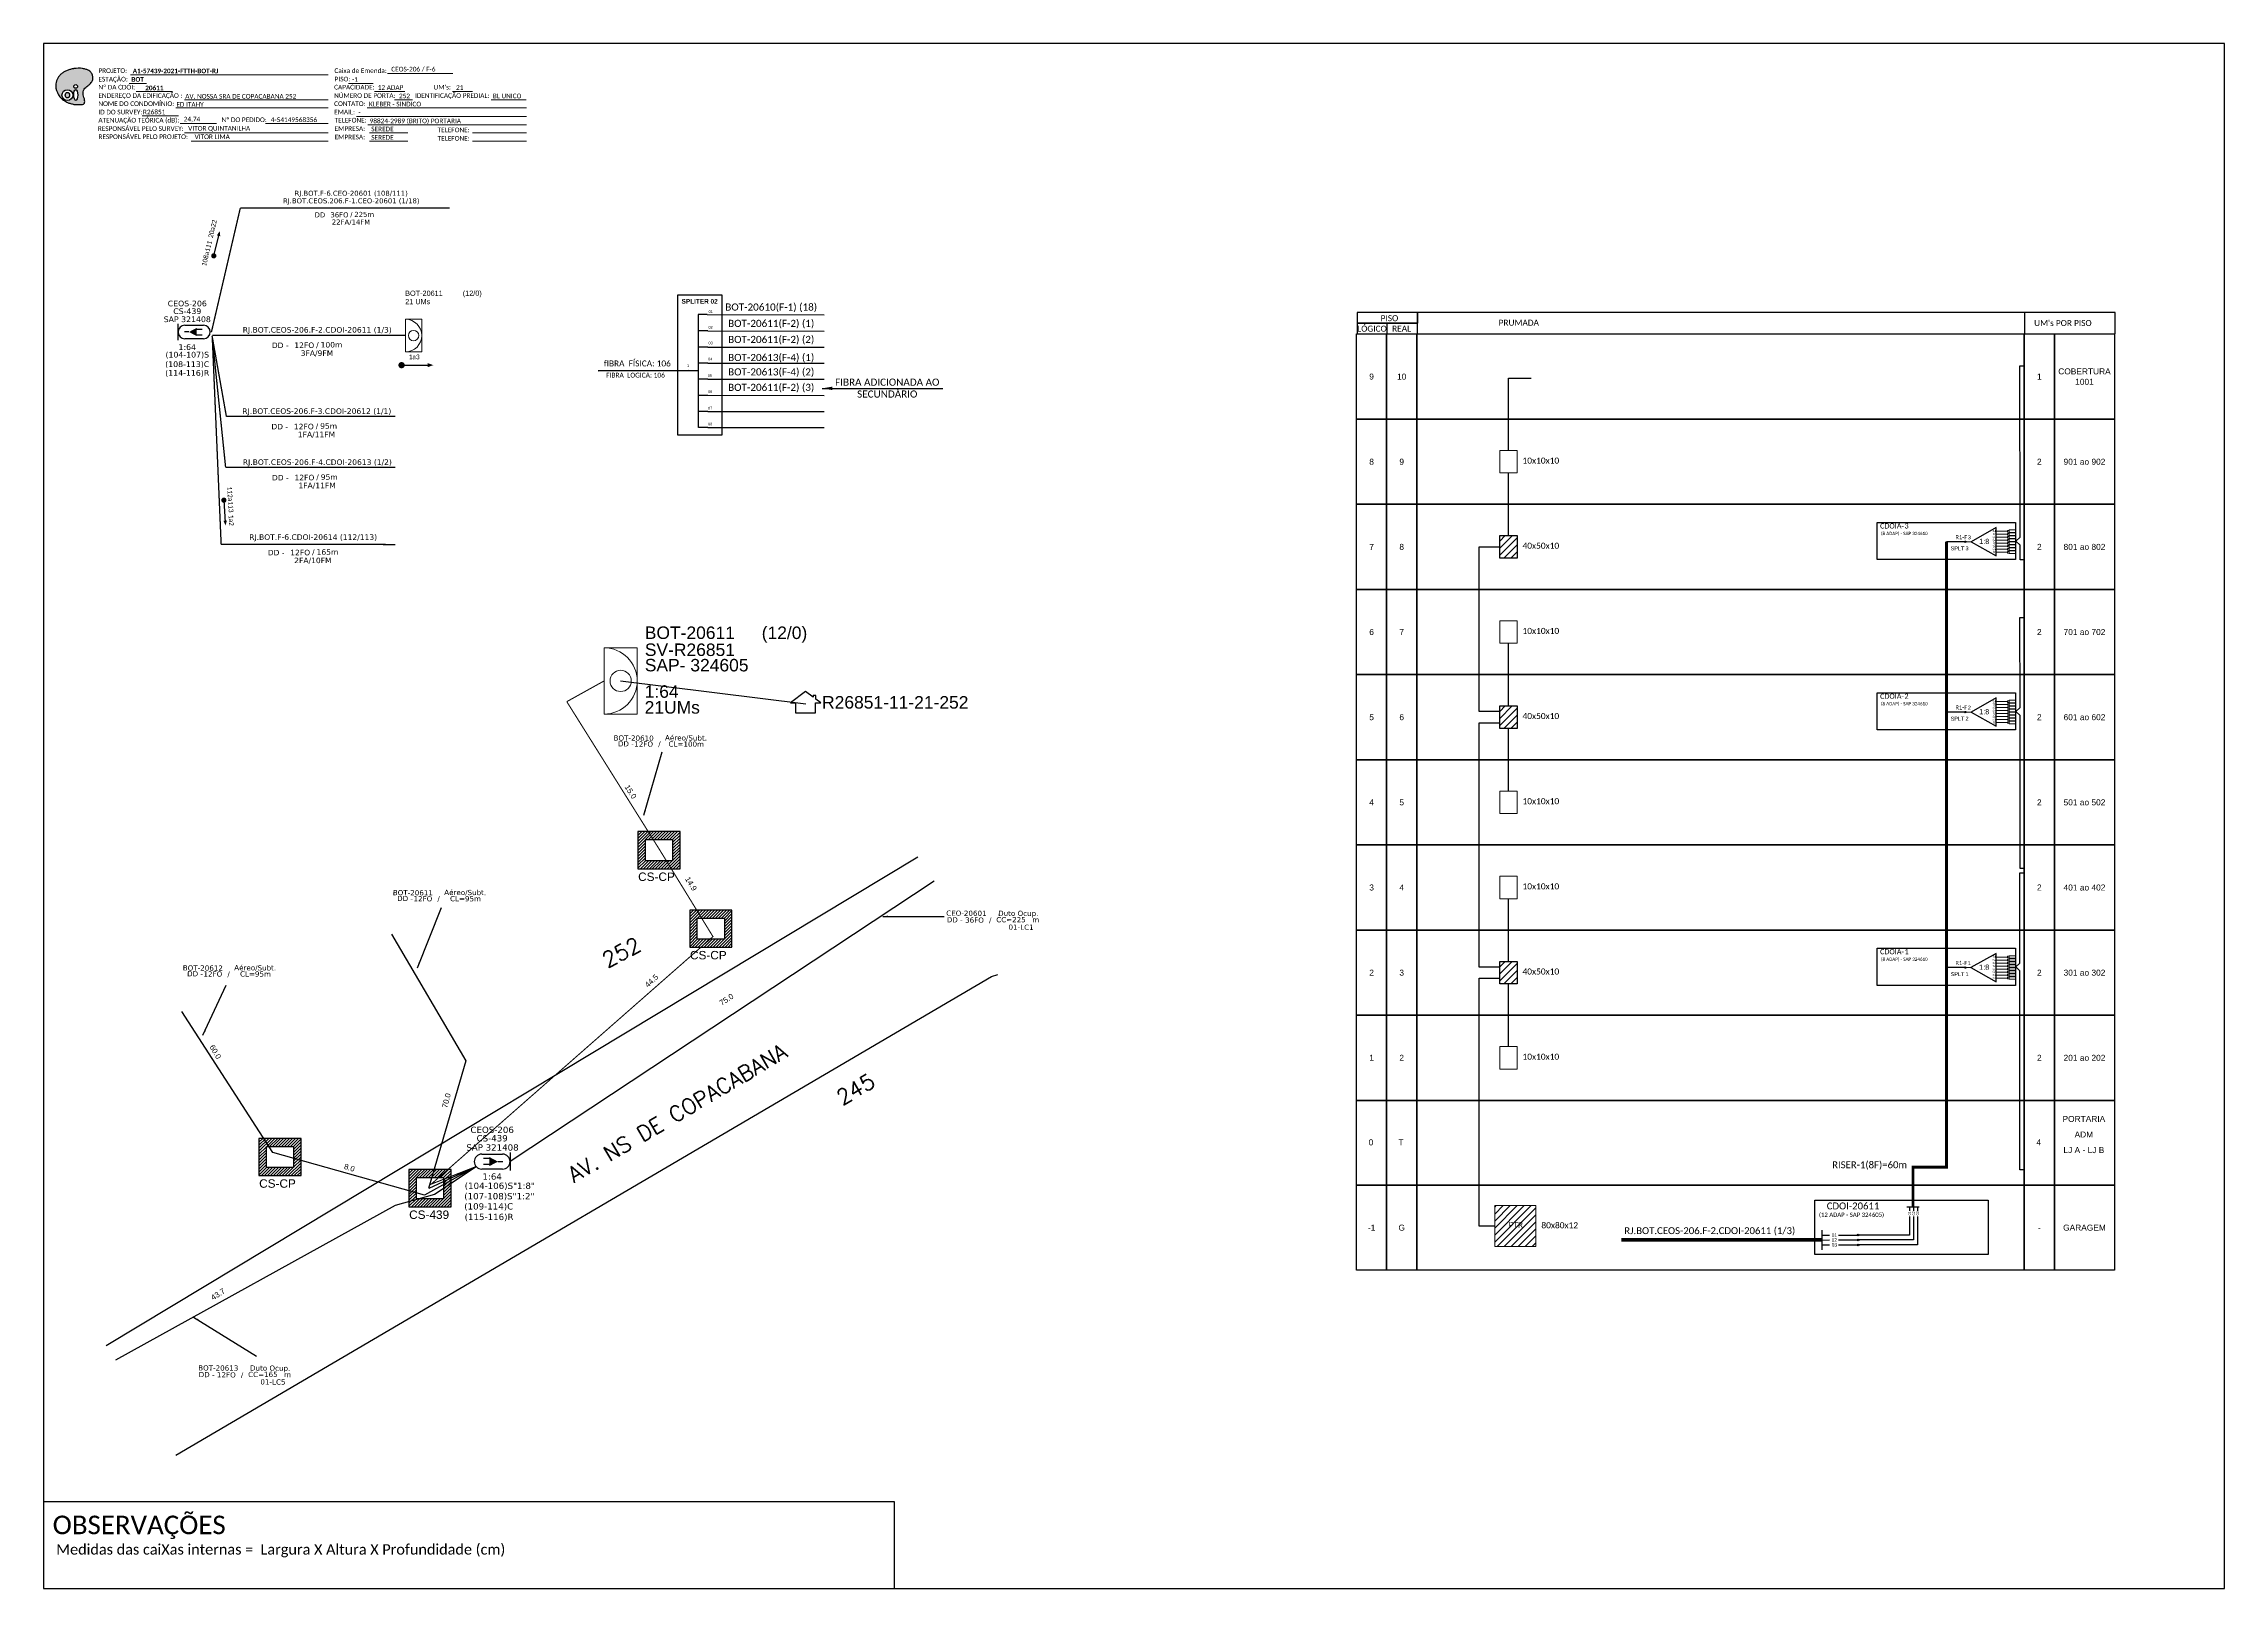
# Model space of a CAD drawing. Extents: x -89 to 749, y 705 to 1299.
import ezdxf
from ezdxf.enums import TextEntityAlignment as Align

# ---------------------------------------------------------------- set-up
doc = ezdxf.new("R2010")
doc.units = 0
for name, color, linetype in [('10.1-Caixas Subterrâneas', 5, 'Continuous'), ('20.4-CEOS', 1, 'Continuous'), ('CAP a instalar', 1, 'Continuous'), ('FOLHAS', 7, 'Continuous'), ('label_cabos', 7, 'Continuous'), ('Legenda', 1, 'Continuous'), ('MUB', 252, 'Continuous'), ('SETA', 7, 'Continuous'), ('surveys legendas', 7, 'Continuous')]:
    doc.layers.add(name, color=color, linetype=linetype)
for name, color, linetype, lineweight in [("20.0-LEGENDA DOS CDO'S", 1, 'Continuous', 0), ('20.1-CDO_INTERIOR', 1, 'Continuous', 0), ('40.1-ETIQUETAS', 1, 'Continuous', 20)]:
    doc.layers.add(name, color=color, linetype=linetype, lineweight=lineweight)
doc.layers.add('EXTRA', color=50, linetype='Continuous', plot=False)
doc.styles.add('ARIAL', font='arial.ttf')
doc.styles.add('ROMANS', font='romans')
doc.styles.add('siredit', font='verdana.ttf')
doc.styles.get("Standard").update_dxf_attribs({"font": 'arial.ttf'})
doc.styles.add('TELEMAR-RJ', font='arial.ttf')
doc.styles.add('WMF-Calibri0', font='calibri.ttf')
doc.styles.add('WMF-Calibri1', font='calibrib.ttf')
doc.linetypes.add('FENCELINE1', pattern='A,0.25,-0.1,[133,ltypeshp.shx,S=0.1,R=0,X=-0.1,Y=0],-0.1,1', length=1.45)
doc.dimstyles.new('CC', dxfattribs={"dimtxt": 1, "dimasz": 2, "dimexe": 0.18, "dimexo": 0.0625, "dimgap": 0.09, "dimtad": 0, "dimdec": 0, "dimrnd": 1, "dimzin": 0, "dimdsep": 46, "dimtxsty": 'siredit', "dimblk": 'NONE', "dimcen": 0, "dimse1": 1, "dimse2": 1, "dimsd1": 1, "dimsd2": 1, "dimclrt": 7, "dimadec": 0, "dimazin": 0, "dimtfac": 1, "dimtdec": 0, "dimtofl": 0, "dimtmove": 0, "dimatfit": 3, "dimfxl": 0, "dimtolj": 1, "dimtzin": 0, "dimarcsym": 0})
doc.dimstyles.get("Standard").update_dxf_attribs({"dimtxt": 0.18, "dimasz": 0.18, "dimexe": 0.18, "dimexo": 0.0625, "dimgap": 0.09, "dimtad": 0, "dimtih": 1, "dimtoh": 1, "dimdec": 4, "dimzin": 0, "dimdsep": 46, "dimtxsty": 'Standard', "dimcen": 0.09, "dimadec": 0, "dimazin": 0, "dimtfac": 1, "dimtdec": 4, "dimtofl": 0, "dimtmove": 0, "dimatfit": 3, "dimfxl": 0, "dimtolj": 1, "dimtzin": 0, "dimarcsym": 0})

# ---------------------------------------------------------------- blocks, each defined once
blk = doc.blocks.new('OI')
h = blk.add_hatch(color=40)
edge = h.paths.add_edge_path()
edge.add_spline(control_points=[(4.35, -0.67), (3.92, -0.99), (3.26, -1.5), (2.81, -2.59), (2.9, -3.5), (3.06, -4.27), (3.31, -4.85), (3.37, -5.39), (3.4, -5.88), (3.2, -6.4), (2.54, -6.61), (1.65, -6.63), (0.55, -6.67), (-0.56, -6.42), (-1.61, -6.14), (-2.77, -5.61), (-3.92, -4.77), (-4.89, -3.7), (-5.34, -2.65), (-5.6, -1.94), (-5.85, -0.96), (-5.71, 0.47), (-5.1, 2.02), (-4.14, 3.02), (-3.3, 3.61), (-2.37, 4.16), (-1.36, 4.44), (-0.56, 4.7), (0.79, 4.85), (2.24, 4.97), (3.79, 4.57), (4.67, 4.21), (5.44, 3.65), (5.76, 2.99), (6.03, 2.21), (6.01, 1.46), (5.72, 0.64), (5.31, 0.08), (4.88, -0.38), (4.51, -0.55), (4.35, -0.67)], knot_values=[0, 0, 0, 0, 1.60434, 2.417191, 3.427595, 4.282808, 4.776746, 5.304182, 5.888771, 6.258406, 6.858137, 7.79129, 8.986195, 10.124242, 11.187857, 12.242908, 13.953784, 15.414161, 16.515391, 17.349188, 17.675853, 19.552021, 21.515531, 22.568638, 23.63245, 24.621084, 25.782718, 26.745347, 27.142653, 29.870543, 31.004649, 31.921532, 32.709589, 33.801391, 34.042471, 35.192333, 35.971461, 36.628871, 37.254359, 37.836911, 37.836911, 37.836911, 37.836911], degree=3, periodic=0)
h.paths.add_polyline_path([(1.13, -0.87, -1), (-0.04, -0.87, -1)], flags=16)
edge = h.paths.add_edge_path(flags=16)
edge.add_ellipse((0.56, -3.59), major_axis=(-0.02, 1.71), ratio=0.361305, start_angle=0, end_angle=360)
h.paths.add_polyline_path([(-0.36, -3.62, -1), (-3.8, -3.62, -1)], flags=16)
edge = h.paths.add_edge_path(flags=0)
edge.add_ellipse((-2.08, -3.62), major_axis=(0, 0.885), ratio=0.758294, start_angle=0, end_angle=360)
at = {"color": 40}
for centre, radius in [((-2.08, -3.62), 1.72), ((0.54, -0.87), 0.587)]:
    blk.add_circle(centre, radius, dxfattribs=at)
blk.add_ellipse((-2.08, -3.62), major_axis=(0, 0.885), ratio=0.758294, start_param=-3.141592653589792, end_param=3.141592653589792, dxfattribs=at)
blk.add_ellipse((0.56, -3.59), major_axis=(-0.02, 1.71), ratio=0.361305, dxfattribs=at)
at = {"color": 40, "start_tangent": (-0.800898, -0.598801), "end_tangent": (-0.800898, -0.598801)}
blk.add_spline([(4.35, -0.67), (3.2, -1.78), (2.9, -2.54), (2.92, -3.55), (3.12, -4.38), (3.28, -4.85), (3.37, -5.37), (3.35, -5.95), (3.2, -6.29), (2.66, -6.55), (1.73, -6.63), (0.54, -6.62), (-0.58, -6.41), (-1.6, -6.11), (-2.56, -5.67), (-3.95, -4.67), (-4.89, -3.56), (-5.37, -2.56), (-5.64, -1.78), (-5.72, -1.46), (-5.63, 0.42), (-4.84, 2.22), (-4.13, 2.99), (-3.27, 3.62), (-2.4, 4.09), (-1.3, 4.47), (-0.37, 4.72), (0.02, 4.77), (2.75, 4.8), (3.85, 4.53), (4.69, 4.16), (5.31, 3.68), (5.85, 2.73), (5.93, 2.5), (5.94, 1.35), (5.67, 0.62), (5.29, 0.08), (4.84, -0.36), (4.35, -0.67)], degree=3, dxfattribs=at)
blk = doc.blocks.new('CARIMBO')
at = {"color": 7, "lineweight": 0}
for points in [[(134.48, -16.3), (159.61, -16.3)], [(35.15, -20.06), (41.7, -20.06)], [(35.66, -16.79), (111.64, -16.79)], [(37.81, -23.14), (51.75, -23.14)], [(119.43, -20.02), (128.92, -20.02)], [(129.48, -23.14), (141.1, -23.14)], [(159.42, -23.14), (167.09, -23.14)], [(40.13, -32.55), (54.07, -32.55)], [(52.97, -29.48), (111.64, -29.48)], [(56.38, -26.37), (111.64, -26.37)], [(122.56, -32.72), (187.83, -32.72)], [(126.6, -29.48), (187.83, -29.48)], [(137.07, -26.37), (144.01, -26.37)], [(174.24, -26.37), (187.8, -26.37)], [(54.67, -35.52), (68.61, -35.52)], [(56.38, -39.07), (111.64, -39.07)], [(126.84, -35.96), (187.83, -35.96)], [(127.45, -39.07), (142.25, -39.07)], [(167.06, -39.07), (187.83, -39.07)], [(58.87, -42.31), (111.64, -42.31)], [(127.45, -42.31), (142.25, -42.31)], [(167.06, -42.31), (187.83, -42.31)]]:
    blk.add_lwpolyline(points, dxfattribs=at)
at = {"color": 7, "xscale": 1.213923925163967, "yscale": 1.213923925163967, "zscale": 1.213923925163967, "rotation": 0.1532896023949059}
blk.add_blockref('OI', (13.86, -20.16), dxfattribs=at)
at = {"color": 7, "lineweight": 0, "style": 'WMF-Calibri0'}
for s, height, p in [('PROJETO:', 1.793, (23.26, -16.04)), ('Caixa de Emenda:', 1.7927, (114.02, -16.04)), ('ESTAÇÃO:', 1.793, (23.26, -19.32)), ('ENDEREÇO DA EDIFICAÇÃO :', 1.7927, (23.26, -25.63)), ('Nº DA CDOI:', 1.7927, (23.26, -22.39)), ('CAPACIDADE:', 1.7927, (113.91, -22.39)), ('NÚMERO DE PORTA:', 1.7927, (113.91, -25.63)), ('PISO:', 1.793, (114.09, -19.28)), ('IDENTIFICAÇÃO PREDIAL:', 1.7927, (144.99, -25.63)), ("UM's:", 1.793, (152.15, -22.39)), ('ATENUAÇÃO TEÓRICA (dB):', 1.7927, (23.26, -35.09)), ('NOME DO CONDOMÍNIO:', 1.7927, (23.26, -28.74)), ('ID DO SURVEY:', 1.7927, (23.26, -31.97)), ('CONTATO:', 1.793, (113.91, -28.74)), ('EMAIL:', 1.793, (113.91, -31.97)), ('TELEFONE:', 1.793, (114.09, -35.09)), ('RESPONSÁVEL PELO SURVEY:', 1.7927, (23.02, -38.32)), ('RESPONSÁVEL PELO PROJETO:', 1.7927, (23.26, -41.44)), ('EMPRESA:', 1.793, (114.09, -38.32)), ('EMPRESA:', 1.793, (114.09, -41.56)), ('TELEFONE:', 1.793, (153.7, -38.83)), ('TELEFONE:', 1.793, (153.7, -42.06))]:
    blk.add_text(s, height=height, dxfattribs=at).set_placement(p)
at = {"color": 7, "lineweight": 0, "flags": 8}
for tag, p, style in [('PROJ', (36.46, -16.13), 'WMF-Calibri1'), ('CEOS-XX', (135.87, -15.46), 'WMF-Calibri0'), ('EST', (35.94, -19.41), 'WMF-Calibri1'), ('LOGRADOURO', (56.65, -25.91), 'WMF-Calibri0'), ('PISO_PTR', (120.78, -19.42), 'WMF-Calibri0'), ('CAPAC.', (130.66, -22.52), 'WMF-Calibri0'), ('N°', (138.85, -25.77), 'WMF-Calibri0'), ("UC'S", (160.78, -22.54), 'WMF-Calibri0'), ('N°PREDIO', (174.94, -25.77), 'WMF-Calibri0'), ('_ID_', (40.39, -31.94), 'WMF-Calibri0'), ('NOME_DO_COND.', (53.23, -29.02), 'WMF-Calibri0'), ('O_POTEN', (56.06, -34.68), 'WMF-Calibri0'), ('EMAIL', (123.26, -32.12), 'WMF-Calibri0'), ('NOME_DO_CONTATO', (127.3, -28.89), 'WMF-Calibri0'), ('RES_SURVEY', (57.78, -38.23), 'WMF-Calibri0'), ('RES_PROJ', (60.27, -41.47), 'WMF-Calibri0'), ('TELEFONE', (127.55, -35.36), 'WMF-Calibri0'), ('EMP_RESP_SURVEY', (128.16, -38.47), 'WMF-Calibri0'), ('EMP_RESP_PROJ', (128.16, -41.71), 'WMF-Calibri0'), ('CONT_RESP_SURVEY', (167.76, -38.47), 'WMF-Calibri0'), ('CONT_RESP_PROJ', (167.76, -41.71), 'WMF-Calibri0')]:
    blk.add_attdef(tag, p, '', height=1.79, dxfattribs=dict(at, style=style))
at = {"color": 7, "lineweight": 0, "style": 'WMF-Calibri1', "flags": 8}
blk.add_attdef("N° CDO'S", text='', height=1.79, dxfattribs=at).set_placement((44.78, -22.68), align=Align.CENTER)
blk = doc.blocks.new('*X58')
at = {"color": 0, "linetype": 'Continuous'}
for p, q in [((-1.25, 0.34099), (-0.49099, 1.1)), ((-1.25, 0.517767), (-0.667767, 1.1)), ((-1.25, 0.694544), (-0.844544, 1.1)), ((-1.25, 0.87132), (-1.02132, 1.1)), ((-1.25, 1.048097), (-1.198097, 1.1)), ((-1.25, 0.164214), (-0.8035, 0.610714)), ((-1.25, -0.012563), (-0.8035, 0.433937)), ((-1.25, -0.18934), (-0.8035, 0.25716)), ((-1.25, -0.366117), (-0.8035, 0.080383)), ((-0.789214, 0.625), (-0.314214, 1.1)), ((-0.612437, 0.625), (-0.137437, 1.1)), ((-0.43566, 0.625), (0.03934, 1.1)), ((-0.258883, 0.625), (0.216117, 1.1)), ((-0.082107, 0.625), (0.392893, 1.1)), ((0.09467, 0.625), (0.56967, 1.1)), ((0.271447, 0.625), (0.746447, 1.1)), ((0.448223, 0.625), (0.923223, 1.1)), ((0.625, 0.625), (1.1, 1.1)), ((0.801777, 0.625), (1.25, 1.073223)), ((0.8035, 0.449947), (1.25, 0.896447)), ((0.8035, 0.27317), (1.25, 0.71967)), ((0.8035, 0.096393), (1.25, 0.542893)), ((0.8035, -0.080383), (1.25, 0.366117)), ((0.8035, -0.25716), (1.25, 0.18934)), ((0.8035, -0.433937), (1.25, 0.012563)), ((-1.25, -0.542893), (-0.8035, -0.096393)), ((-1.25, -0.71967), (-0.8035, -0.27317)), ((-1.25, -0.896447), (-0.8035, -0.449947)), ((-1.25, -1.073223), (-0.801777, -0.625)), ((-1.1, -1.1), (-0.625, -0.625)), ((-0.923223, -1.1), (-0.448223, -0.625)), ((-0.746447, -1.1), (-0.271447, -0.625)), ((-0.56967, -1.1), (-0.09467, -0.625)), ((-0.392893, -1.1), (0.082107, -0.625)), ((-0.216117, -1.1), (0.258883, -0.625)), ((-0.03934, -1.1), (0.43566, -0.625)), ((0.137437, -1.1), (0.612437, -0.625)), ((0.314214, -1.1), (0.789214, -0.625)), ((0.49099, -1.1), (1.25, -0.34099)), ((0.667767, -1.1), (1.25, -0.517767)), ((0.8035, -0.610714), (1.25, -0.164214)), ((0.844544, -1.1), (1.25, -0.694544)), ((1.02132, -1.1), (1.25, -0.87132)), ((1.198097, -1.1), (1.25, -1.048097))]:
    blk.add_line(p, q, dxfattribs=at)
blk = doc.blocks.new('MANHOLE_MQ')
at = {"color": 0, "linetype": 'Continuous'}
for p, q in [((0.00000623, 0.00000569), (-0.00000627, 0.00000569)), ((-0.00000627, 0.00000569), (-0.00000627, -0.00000531)), ((-0.00000404, 0.00000331), (0.00000399, 0.00000331)), ((-0.00000404, -0.00000294), (-0.00000404, 0.00000331)), ((0.00000399, 0.00000331), (0.00000399, -0.00000294)), ((0.00000623, -0.00000531), (0.00000623, 0.00000569)), ((-0.00000627, -0.00000531), (0.00000623, -0.00000531)), ((0.00000399, -0.00000294), (-0.00000404, -0.00000294)), ((0.00000399, -0.00000294), (0.00000399, -0.00000294))]:
    blk.add_line(p, q, dxfattribs=at)
at = {"color": 0, "linetype": 'Continuous', "xscale": 5e-06, "yscale": 5e-06, "zscale": 1e-05}
blk.add_blockref('*X58', (-0.00000002, 0.00000019), dxfattribs=at)
blk = doc.blocks.new('*U65')
at = {"layer": '20.4-CEOS', "color": 7, "style": 'siredit'}
for tag, p in [('FIBRAS_SPLITTER', (0, 0)), ('FIBRAS_TOP_C', (0, -4.13)), ('RESERVA_FINAIS', (0, -5.46))]:
    blk.add_attdef(tag, p, '', height=1.01, dxfattribs=at)
for tag, p, flags in [('ID_ATIVIDADE', (0, -6.77), 3), ('QTDE', (0, -9.4), 1), ('FATOR', (0, -8.09), 1), ('FID', (0, -10.71), 1)]:
    blk.add_attdef(tag, p, '', height=1.01, dxfattribs=dict(at, flags=flags))
blk = doc.blocks.new('*U66')
at = {"layer": '20.4-CEOS', "color": 7, "style": 'siredit'}
blk.add_attdef('FIBRAS_SPLITTER', (0, 0), '', height=1.01, dxfattribs=at)
for tag, p, flags in [('QTDE', (0, -4.11), 1), ('ID_ATIVIDADE', (0, -1.48), 3), ('FATOR', (0, -2.79), 1), ('FID', (0, -5.42), 1)]:
    blk.add_attdef(tag, p, '', height=1.01, dxfattribs=dict(at, flags=flags))
blk = doc.blocks.new('_None')
blk = doc.blocks.new('Inst CB DT OCUP CFOA-SM-DD-S-12')
at = {"layer": 'label_cabos', "color": 0, "style": 'siredit'}
for tag, flags, p in [('ID_ATIVIDADE', 3, (1.31, 2.67)), ('FATOR', 1, (11.56, 2.55))]:
    blk.add_attdef(tag, text='', height=1, rotation=359.69, dxfattribs=dict(at, flags=flags)).set_placement(p, align=Align.MIDDLE_CENTER)
for tag, p in [('TIPO_CABO', (1.11, 0)), ('DESTINO_CABO', (3.13, 1.26)), ('CABO', (4.69, -0.05)), ('/', (7.71, -0.05)), ('LANCE', (10.41, 0.02)), ('TIPO_CABO', (13.11, 1.24)), ('UND', (16.46, 0)), ('FID', (13.65, -1.41))]:
    blk.add_attdef(tag, text='', height=1, rotation=359.69, dxfattribs=at).set_placement(p, align=Align.MIDDLE_CENTER)
blk.add_attdef('QTDE', (11.93, -0.45), '', height=1, rotation=359.69, dxfattribs=at)
blk = doc.blocks.new('LEGENDA DOS CABOS')
at = {"layer": 'EXTRA', "color": 0, "style": 'siredit'}
for tag, p in [('ID', (4.6, 0.97)), ('XX', (9.03, 0.97))]:
    blk.add_attdef(tag, text='', height=0.48, rotation=359.69, dxfattribs=at).set_placement(p, align=Align.MIDDLE_CENTER)
at = {"layer": 'Legenda', "color": 0, "style": 'siredit'}
for tag, p in [('TIPO_CABO', (1.31, 0)), ('CABO', (4.69, -0.05)), ('/', (6.81, -0.05)), ('METROS', (10.03, -0.05))]:
    blk.add_attdef(tag, text='', height=0.8, rotation=359.69, dxfattribs=at).set_placement(p, align=Align.MIDDLE_CENTER)
blk = doc.blocks.new('Inst CB DT OCUP CFOA-SM-DD-S-36')
at = {"layer": 'label_cabos', "color": 0, "style": 'siredit'}
for tag, flags, p in [('ID_ATIVIDADE', 3, (1.31, 2.67)), ('FATOR', 1, (11.56, 2.55))]:
    blk.add_attdef(tag, text='', height=1, rotation=359.69, dxfattribs=dict(at, flags=flags)).set_placement(p, align=Align.MIDDLE_CENTER)
for tag, p in [('TIPO_CABO', (1.11, 0)), ('DESTINO_CABO', (3.13, 1.26)), ('CABO', (4.69, -0.05)), ('/', (7.71, -0.05)), ('LANCE', (10.41, 0.02)), ('TIPO_CABO', (13.11, 1.24)), ('UND', (16.46, 0)), ('FID', (13.65, -1.41))]:
    blk.add_attdef(tag, text='', height=1, rotation=359.69, dxfattribs=at).set_placement(p, align=Align.MIDDLE_CENTER)
blk.add_attdef('QTDE', (11.93, -0.45), '', height=1, rotation=359.69, dxfattribs=at)
blk = doc.blocks.new('ETIQUETA_RS5F')
at = {"layer": '40.1-ETIQUETAS', "color": 0, "style": 'siredit'}
blk.add_text('/', height=1.5, dxfattribs=at).set_placement((1.58, -1.95), align=Align.MIDDLE_RIGHT)
for tag, p in [('ETIQUETA_R_SECUNDARIA', (1.21, 2.1)), ('ETIQUETA_R_PRIMARIA', (1.21, 4.1)), ('F_ATIVAS/F_MORTAS', (1.14, -4.24))]:
    blk.add_attdef(tag, text='', height=1.5, dxfattribs=at).set_placement(p, align=Align.MIDDLE_CENTER)
for tag, p in [('TIPO_CABO', (-6.58, -2.12)), ('CAP_CABO', (0.4, -2.09))]:
    blk.add_attdef(tag, text='', height=1.5, dxfattribs=at).set_placement(p, align=Align.MIDDLE_RIGHT)
blk.add_attdef('METROS', text='', height=1.5, dxfattribs=at).set_placement((2.14, -1.95), align=Align.MIDDLE_LEFT)
for tag, p in [('FUSÃO_1', (0.85, -8.39)), ('FUSÃO_2', (0.85, -10.6)), ('FUSÃO_3', (0.85, -12.93)), ('FUSÃO_4', (0.85, -15.14)), ('FUSÃO_5', (0.85, -17.16))]:
    blk.add_attdef(tag, text='', height=1.5, dxfattribs=at).set_placement(p, align=Align.CENTER)
blk = doc.blocks.new('CDOI_INT')
at = {"layer": '20.1-CDO_INTERIOR', "color": 0, "lineweight": 18}
blk.add_lwpolyline([(4.25, -4.25), (4.25, 4.25), (0, 4.25), (0, -4.25)], close=True, dxfattribs=at)
blk.add_circle((2.12, 0), 1.36, dxfattribs=at)
blk.add_arc((0, 0), 4.25, 270, 90, dxfattribs=at)
at = {"layer": "20.0-LEGENDA DOS CDO'S", "color": 0, "style": 'ARIAL'}
for tag, p in [('CDO_N', (-0.08, 10.38)), ('SPLITER_1', (21.18, 10.38)), ('SAP', (-0.08, 6.23)), ('SURVEY', (-0.08, 8.2)), ('SPLITER_2', (21.19, 8.68)), ('1:XX', (5.94, -2.22)), ('UMS', (5.94, -4.24))]:
    blk.add_attdef(tag, p, '', height=1.36, dxfattribs=at)
blk.add_attdef('FIBRAS_UTILIZADAS', text='', height=1.36, dxfattribs=at).set_placement((15.34, 10.38), align=Align.CENTER)
blk = doc.blocks.new('CEOS_RP_CT_DRT')
at = {"layer": '20.4-CEOS', "color": 0}
for p, q in [((-4.54, 1.19), (-1.19, 1.19)), ((-1.19, -1.19), (-4.54, -1.19))]:
    blk.add_line(p, q, dxfattribs=at)
for points in [[(-5.73, -1.43), (-5.73, 1.44)], [(-3.79, 0), (-4.59, 0)], [(-2.47, 0.48), (-1.45, 0.48)], [(-2.47, -0.52), (-1.45, -0.52)]]:
    blk.add_lwpolyline(points, dxfattribs=at)
blk.add_lwpolyline([(-3.79, 0, 0, 1.47, 0), (-2.41, 0, 1.47, 1.47, 0)], format="xyseb", dxfattribs=at)
for centre, start, end in [((-4.54, 0), 90, 270), ((-1.19, 0), 270, 90)]:
    blk.add_arc(centre, 1.19, start, end, dxfattribs=at)
at = {"layer": '20.4-CEOS', "color": 7, "style": 'siredit'}
for tag, p in [('Nº_DA_CEOS', (-2.86, 5.6)), ('LOCAL', (-2.86, 4.24)), ('SAP', (-2.86, 2.78)), ('RACIO_SPLITAGEM', (-2.86, -1.88)), ('FIBRAS_SPLITTER', (-2.86, -3.58)), ('RESERVA_FINAIS', (-2.86, -6.39)), ('FIBRAS_TOP_C', (-2.86, -5.08))]:
    blk.add_attdef(tag, text='', height=1.01, dxfattribs=at).set_placement(p, align=Align.TOP_CENTER)
blk = doc.blocks.new('SPLT_1-8_SC-APC')
at = {"color": 1, "lineweight": 0}
blk.add_lwpolyline([(-17.04, -7.55), (-19.26, -7.55)], dxfattribs=at)
at = {"color": 1}
blk.add_lwpolyline([(-7.37, -2.1), (-17.04, -7.55), (-7.37, -13), (-7.37, -2.1)], dxfattribs=at)
at = {"color": 3, "lineweight": 0}
for points in [[(-2.99, -3.51), (-7.37, -3.51)], [(-7.37, -4.66), (-2.99, -4.66)], [(-7.37, -5.82), (-2.99, -5.82)], [(-7.37, -6.97), (-2.99, -6.97)], [(-7.37, -8.12), (-2.99, -8.12)], [(-2.41, -3.02), (-2.41, -4)], [(-2.41, -3.02), (0, -3.02)], [(-2.41, -4), (0, -4)], [(-2.41, -4.17), (-2.41, -5.16)], [(-2.41, -4.17), (0, -4.17)], [(-2.41, -5.16), (0, -5.16)], [(-2.41, -5.32), (-2.41, -6.31)], [(-2.41, -5.32), (0, -5.32)], [(-2.41, -6.31), (0, -6.31)], [(-2.41, -6.48), (-2.41, -7.46)], [(-2.41, -6.48), (0, -6.48)], [(-2.41, -7.46), (0, -7.46)], [(-2.41, -7.63), (-2.41, -8.62)], [(-2.41, -7.63), (0, -7.63)], [(-7.37, -9.28), (-2.99, -9.28)], [(-7.37, -10.43), (-2.99, -10.43)], [(-7.37, -11.58), (-2.99, -11.58)], [(-2.41, -8.62), (0, -8.62)], [(-2.41, -8.78), (-2.41, -9.77)], [(-2.41, -8.78), (0, -8.78)], [(-2.41, -9.77), (0, -9.77)], [(-2.41, -9.94), (-2.41, -10.92)], [(-2.41, -9.94), (0, -9.94)], [(-2.41, -10.92), (0, -10.92)], [(-2.41, -11.09), (-2.41, -12.08)], [(-2.41, -11.09), (0, -11.09)], [(-2.41, -12.08), (0, -12.08)]]:
    blk.add_lwpolyline(points, dxfattribs=at)
for points in [[(-2.99, -3.22), (-2.41, -3.22), (-2.41, -3.8), (-2.99, -3.8)], [(-2.99, -4.38), (-2.41, -4.38), (-2.41, -4.95), (-2.99, -4.95)], [(-2.99, -5.53), (-2.41, -5.53), (-2.41, -6.1), (-2.99, -6.1)], [(-2.99, -6.68), (-2.41, -6.68), (-2.41, -7.26), (-2.99, -7.26)], [(-2.99, -7.84), (-2.41, -7.84), (-2.41, -8.41), (-2.99, -8.41)], [(-2.99, -8.99), (-2.41, -8.99), (-2.41, -9.56), (-2.99, -9.56)], [(-2.99, -10.14), (-2.41, -10.14), (-2.41, -10.72), (-2.99, -10.72)], [(-2.99, -11.3), (-2.41, -11.3), (-2.41, -11.87), (-2.99, -11.87)]]:
    blk.add_lwpolyline(points, close=True, dxfattribs=at)
at = {"color": 1, "style": 'ARIAL'}
for s, height, p in [('1:8', 2, (-13.91, -8.4)), ('S1', 0.75, (-8.74, -3.78)), ('S2', 0.75, (-8.74, -4.97)), ('S3', 0.75, (-8.74, -6.18)), ('S4', 0.75, (-8.74, -7.36)), ('S5', 0.75, (-8.74, -8.57)), ('S6', 0.75, (-8.74, -9.69)), ('S7', 0.75, (-8.74, -10.78)), ('S8', 0.75, (-8.74, -11.9))]:
    blk.add_text(s, height=height, dxfattribs=at).set_placement(p)

msp = doc.modelspace()

# ---------------------------------------------------------------- hatches: boundary and pattern name
h = msp.add_hatch()
h.set_pattern_fill('ANSI31', color=1, scale=0.6)
h.set_pattern_definition([(45, (-836.997, 50.6207), (-1.3470384, 1.3470384), [])])
h.paths.add_polyline_path([(477.3, 1109.82), (470.68, 1109.82), (470.68, 1101.2), (477.3, 1101.2)])
h = msp.add_hatch(color=3)
h.dxf.hatch_style = 1
edge = h.paths.add_edge_path()
edge.add_arc((649.6, 1107.47), 0.256, 0, 360)
h = msp.add_hatch()
h.set_pattern_fill('ANSI31', color=1, scale=0.6)
h.set_pattern_definition([(45, (-836.997, -14.8668), (-1.3470384, 1.3470384), [])])
h.paths.add_polyline_path([(477.3, 1044.33), (470.68, 1044.33), (470.68, 1035.71), (477.3, 1035.71)])
h = msp.add_hatch(color=3)
h.dxf.hatch_style = 1
edge = h.paths.add_edge_path()
edge.add_arc((649.6, 1041.98), 0.256, 0, 360)
h = msp.add_hatch()
h.set_pattern_fill('ANSI31', color=1, scale=0.6)
h.set_pattern_definition([(45, (-836.997, -113.098), (-1.3470384, 1.3470384), [])])
h.paths.add_polyline_path([(477.3, 946.1), (470.68, 946.1), (470.68, 937.48), (477.3, 937.48)])
h = msp.add_hatch(color=3)
h.dxf.hatch_style = 1
edge = h.paths.add_edge_path()
edge.add_arc((649.59, 943.75), 0.256, 0, 360)
h = msp.add_hatch()
h.set_pattern_fill('ANSI31', color=1, scale=0.6)
h.set_pattern_definition([(45, (-307.9311, 3523.491), (-1.3470384, 1.3470384), [])])
h.paths.add_polyline_path([(484.48, 836.43), (484.48, 852.23), (468.67, 852.23), (468.67, 836.43)])
h.paths.add_polyline_path([(473.41, 843.06), (480.21, 843.06), (480.21, 846.54), (473.41, 846.54)], flags=24)
h = msp.add_hatch(color=3)
h.dxf.hatch_style = 1
edge = h.paths.add_edge_path()
edge.add_arc((608.45, 840.88), 0.32, 0, 360)
h = msp.add_hatch(color=3)
h.dxf.hatch_style = 1
edge = h.paths.add_edge_path()
edge.add_arc((608.45, 839.01), 0.32, 0, 360)
h = msp.add_hatch(color=3)
h.dxf.hatch_style = 1
edge = h.paths.add_edge_path()
edge.add_arc((608.45, 837.08), 0.32, 0, 360)

# ---------------------------------------------------------------- linework, layer by layer
at = {"color": 7, "linetype": 'Continuous'}
for p, q in [((162.34, 1194.8), (162.34, 1151.37)), ((165.86, 1194.8), (162.34, 1194.8)), ((166.04, 1188.52), (162.52, 1188.52)), ((166.04, 1182.32), (162.52, 1182.32)), ((166.04, 1176.1), (162.52, 1176.1)), ((158.69, 1173.37), (162.33, 1173.37)), ((166.04, 1169.94), (162.52, 1169.94)), ((166.04, 1163.77), (162.52, 1163.77)), ((166.04, 1157.58), (162.52, 1157.58)), ((166.04, 1151.41), (162.52, 1151.41))]:
    msp.add_line(p, q, dxfattribs=at)
at = {"color": 10, "linetype": 'Continuous'}
for p, q in [((165.86, 1194.8), (210.81, 1194.79)), ((166.04, 1188.52), (210.81, 1188.5)), ((166.04, 1182.34), (210.81, 1182.32)), ((166.04, 1176.12), (210.81, 1176.1)), ((166.04, 1169.95), (210.81, 1169.94)), ((166.04, 1163.79), (210.81, 1163.77)), ((166.04, 1157.6), (210.81, 1157.58)), ((166.04, 1151.41), (210.81, 1151.39))]:
    msp.add_line(p, q, dxfattribs=at)
at = {"color": 1, "linetype": 'Continuous', "lineweight": 60}
msp.add_line((158.69, 1173.37), (123.91, 1173.26), dxfattribs=at)
for points in [[(-89.32, 705.02), (749.25, 705.02), (749.25, 1299.02), (-89.32, 1299.02), (-89.32, 705.02)], [(427.36, 1187.37), (427.36, 1191.48)], [(438.93, 1187.37), (707.3, 1187.37), (707.3, 1195.59), (438.93, 1195.59), (438.93, 1195.59), (438.93, 1191.48)], [(672.55, 1187.37), (672.55, 1195.59)], [(594.54, 837.08), (597.45, 837.08)], [(600.86, 837.08), (608.45, 837.08), (608.45, 837.08)]]:
    msp.add_lwpolyline(points)
at = {"color": 7, "lineweight": 0}
msp.add_lwpolyline([(-4.01, 1268.26), (20.14, 1268.26)], dxfattribs=at)
at = {"const_width": 1}
for points in [[(-24, 1216.94, 1), (-23.76, 1217.91, 1)], [(-20.03, 1123.98, 1), (-19.97, 1122.98, 1)]]:
    msp.add_lwpolyline(points, format="xyb", close=True, dxfattribs=at)
at = {"color": 7}
for points in [[(154.37, 1148.59), (171.65, 1148.59), (171.65, 1202.24), (154.37, 1202.24)], [(206.6, 1047.72), (203.67, 1049.94), (197.82, 1045.5), (199.82, 1045.5), (199.82, 1041.63), (207.52, 1041.63), (207.52, 1045.5), (209.52, 1045.5), (207.6, 1046.95), (207.6, 1048.35), (206.6, 1048.35)]]:
    msp.add_lwpolyline(points, close=True, dxfattribs=at)
for points in [[(415.79, 1191.48), (438.93, 1191.48), (438.93, 1195.59), (415.79, 1195.59)], [(415.79, 1187.37), (438.93, 1187.37), (438.93, 1191.48), (415.79, 1191.48)], [(415.54, 1187.37), (427.12, 1187.37), (427.12, 1154.62), (415.54, 1154.62)], [(427.12, 1187.37), (438.69, 1187.37), (438.69, 1154.62), (427.12, 1154.62)], [(438.69, 1187.37), (672.31, 1187.37), (672.31, 1154.62), (438.69, 1154.62)], [(672.31, 1187.37), (683.88, 1187.37), (683.88, 1154.62), (672.31, 1154.62)], [(683.88, 1187.37), (707.02, 1187.37), (707.02, 1154.62), (683.88, 1154.62)], [(415.54, 1154.62), (427.12, 1154.62), (427.12, 1121.88), (415.54, 1121.88)], [(427.12, 1154.62), (438.69, 1154.62), (438.69, 1121.88), (427.12, 1121.88)], [(438.69, 1154.62), (672.31, 1154.62), (672.31, 1121.88), (438.69, 1121.88)], [(672.31, 1154.62), (683.88, 1154.62), (683.88, 1121.88), (672.31, 1121.88)], [(683.88, 1154.62), (707.02, 1154.62), (707.02, 1121.88), (683.88, 1121.88)], [(415.54, 1121.88), (427.12, 1121.88), (427.12, 1089.13), (415.54, 1089.13)], [(427.12, 1121.88), (438.69, 1121.88), (438.69, 1089.13), (427.12, 1089.13)], [(438.69, 1121.88), (672.31, 1121.88), (672.31, 1089.13), (438.69, 1089.13)], [(672.31, 1121.88), (683.88, 1121.88), (683.88, 1089.13), (672.31, 1089.13)], [(683.88, 1121.88), (707.02, 1121.88), (707.02, 1089.13), (683.88, 1089.13)], [(415.54, 1089.13), (427.12, 1089.13), (427.12, 1056.39), (415.54, 1056.39)], [(427.12, 1089.13), (438.69, 1089.13), (438.69, 1056.39), (427.12, 1056.39)], [(438.69, 1089.13), (672.31, 1089.13), (672.31, 1056.39), (438.69, 1056.39)], [(672.31, 1089.13), (683.88, 1089.13), (683.88, 1056.39), (672.31, 1056.39)], [(683.88, 1089.13), (707.02, 1089.13), (707.02, 1056.39), (683.88, 1056.39)], [(415.54, 1056.39), (427.12, 1056.39), (427.12, 1023.65), (415.54, 1023.65)], [(427.12, 1056.39), (438.69, 1056.39), (438.69, 1023.65), (427.12, 1023.65)], [(438.69, 1056.39), (672.31, 1056.39), (672.31, 1023.65), (438.69, 1023.65)], [(672.31, 1056.39), (683.88, 1056.39), (683.88, 1023.65), (672.31, 1023.65)], [(683.88, 1056.39), (707.02, 1056.39), (707.02, 1023.65), (683.88, 1023.65)], [(415.54, 1023.65), (427.12, 1023.65), (427.12, 990.9), (415.54, 990.9)], [(427.12, 1023.65), (438.69, 1023.65), (438.69, 990.9), (427.12, 990.9)], [(438.69, 1023.65), (672.31, 1023.65), (672.31, 990.9), (438.69, 990.9)], [(672.31, 1023.65), (683.88, 1023.65), (683.88, 990.9), (672.31, 990.9)], [(683.88, 1023.65), (707.02, 1023.65), (707.02, 990.9), (683.88, 990.9)], [(415.54, 990.9), (427.12, 990.9), (427.12, 958.16), (415.54, 958.16)], [(427.12, 990.9), (438.69, 990.9), (438.69, 958.16), (427.12, 958.16)], [(438.69, 990.9), (672.31, 990.9), (672.31, 958.16), (438.69, 958.16)], [(672.31, 990.9), (683.88, 990.9), (683.88, 958.16), (672.31, 958.16)], [(683.88, 990.9), (707.02, 990.9), (707.02, 958.16), (683.88, 958.16)], [(415.54, 958.16), (427.12, 958.16), (427.12, 925.42), (415.54, 925.42)], [(427.12, 958.16), (438.69, 958.16), (438.69, 925.42), (427.12, 925.42)], [(438.69, 958.16), (672.31, 958.16), (672.31, 925.42), (438.69, 925.42)], [(672.31, 958.16), (683.88, 958.16), (683.88, 925.42), (672.31, 925.42)], [(683.88, 958.16), (707.02, 958.16), (707.02, 925.42), (683.88, 925.42)], [(415.54, 925.42), (427.12, 925.42), (427.12, 892.67), (415.54, 892.67)], [(427.12, 925.42), (438.69, 925.42), (438.69, 892.67), (427.12, 892.67)], [(438.69, 925.42), (672.31, 925.42), (672.31, 892.67), (438.69, 892.67)], [(672.31, 925.42), (683.88, 925.42), (683.88, 892.67), (672.31, 892.67)], [(683.88, 925.42), (707.02, 925.42), (707.02, 892.67), (683.88, 892.67)], [(415.54, 892.67), (427.12, 892.67), (427.12, 860.12), (415.54, 860.12)], [(427.12, 892.67), (438.69, 892.67), (438.69, 860.12), (427.12, 860.12)], [(438.69, 892.67), (672.31, 892.67), (672.31, 860.12), (438.69, 860.12)], [(672.31, 892.67), (683.88, 892.67), (683.88, 860.12), (672.31, 860.12)], [(683.88, 892.67), (707.02, 892.67), (707.02, 860.12), (683.88, 860.12)], [(415.54, 860.12), (427.12, 860.12), (427.12, 827.37), (415.54, 827.37)], [(427.12, 860.12), (438.69, 860.12), (438.69, 827.37), (427.12, 827.37)], [(438.69, 860.12), (672.31, 860.12), (672.31, 827.37), (438.69, 827.37)], [(672.31, 860.12), (683.88, 860.12), (683.88, 827.37), (672.31, 827.37)], [(683.88, 860.12), (707.02, 860.12), (707.02, 827.37), (683.88, 827.37)]]:
    msp.add_lwpolyline(points, close=True)
at = {"color": 7, "const_width": 1.21}
msp.add_lwpolyline([(47.71, 1175.38, 1), (48.92, 1175.38, 1)], format="xyb", close=True, dxfattribs=at)
at = {"color": 3}
for points in [[(672.31, 1100.52), (670.66, 1100.52), (670.66, 1106.18), (669.09, 1107.68), (670.66, 1109.19), (670.65, 1175.13), (672.31, 1175.13)], [(473.99, 1142.56), (473.99, 1170.37), (482.67, 1170.37)], [(473.99, 1109.82), (473.99, 1133.94)], [(470.68, 1042.17), (462.67, 1042.17), (462.67, 1105.51), (470.68, 1105.51)], [(672.31, 981.89), (670.66, 981.89), (670.66, 1040.69), (669.09, 1042.2), (670.66, 1043.71), (670.65, 1078.36), (672.31, 1078.36)], [(473.99, 1044.33), (473.99, 1068.45)], [(470.68, 943.94), (462.67, 943.94), (462.67, 1037.86), (470.68, 1037.86)], [(473.99, 1011.59), (473.99, 1035.71)], [(672.31, 865.91), (670.65, 865.91), (670.65, 942.46), (669.09, 943.97), (670.65, 945.47), (670.65, 980.13), (672.3, 980.13)], [(473.99, 946.1), (473.99, 970.22)], [(468.67, 844.33), (462.67, 844.33), (462.67, 939.63), (470.68, 939.63)], [(473.99, 913.35), (473.99, 937.48)], [(594.54, 840.88), (597.45, 840.88)], [(600.86, 840.88), (608.45, 840.88), (608.45, 840.88)]]:
    msp.add_lwpolyline(points, dxfattribs=at)
at = {"color": 0, "lineweight": 0}
for points in [[(470.68, 1142.56), (477.3, 1142.56), (477.3, 1133.94), (470.68, 1133.94)], [(470.68, 1077.07), (477.3, 1077.07), (477.3, 1068.45), (470.68, 1068.45)], [(470.68, 1011.59), (477.3, 1011.59), (477.3, 1002.97), (470.68, 1002.97)], [(470.68, 978.84), (477.3, 978.84), (477.3, 970.22), (470.68, 970.22)], [(470.68, 913.35), (477.3, 913.35), (477.3, 904.73), (470.68, 904.73)]]:
    msp.add_lwpolyline(points, close=True, dxfattribs=at)
at = {"color": 1}
for points in [[(470.68, 1109.82), (477.3, 1109.82), (477.3, 1101.2), (470.68, 1101.2)], [(615.76, 1114.92), (668.89, 1114.92), (668.89, 1100.6), (615.76, 1100.6)], [(615.76, 1049.43), (668.89, 1049.43), (668.89, 1035.11), (615.76, 1035.11)], [(470.68, 1044.33), (477.3, 1044.33), (477.3, 1035.71), (470.68, 1035.71)], [(615.75, 951.2), (668.88, 951.2), (668.88, 936.88), (615.75, 936.88)], [(470.68, 946.1), (477.3, 946.1), (477.3, 937.48), (470.68, 937.48)], [(591.7, 854.3), (658.41, 854.3), (658.41, 833.46), (591.7, 833.46)]]:
    msp.add_lwpolyline(points, close=True, dxfattribs=at)
at = {"color": 5, "const_width": 1.1}
msp.add_lwpolyline([(642.4, 1107.47), (642.4, 867.01), (629.53, 867.01), (629.53, 851.68)], dxfattribs=at)
at = {"color": 5}
for points in [[(649.6, 1107.47), (642.33, 1107.47)], [(649.6, 1041.98), (642.33, 1041.98)], [(649.59, 943.75), (642.33, 943.75)], [(631.21, 848.07), (631.21, 837.08), (608.45, 837.08)], [(629.68, 848.07), (629.68, 839.01), (608.45, 839.01)], [(628.15, 848.07), (628.12, 840.88), (608.45, 840.88)], [(627.16, 851.68), (631.89, 851.68)], [(628.15, 851.68), (628.15, 850.22)], [(629.68, 851.68), (629.68, 850.22)], [(631.21, 851.68), (631.21, 850.22)]]:
    msp.add_lwpolyline(points, dxfattribs=at)
at = {"color": 4}
msp.add_lwpolyline([(132.57, 1053.96), (203.83, 1045.18)], dxfattribs=at)
at = {"color": 1, "lineweight": 0}
msp.add_lwpolyline([(468.67, 852.23), (484.48, 852.23), (484.48, 836.43), (468.67, 836.43)], close=True, dxfattribs=at)
at = {"color": 1, "const_width": 1.32}
msp.add_lwpolyline([(517.39, 839.04), (594.54, 839.04)], dxfattribs=at)
at = {"color": 1}
msp.add_lwpolyline([(594.54, 835.25), (594.54, 842.82)], dxfattribs=at)
at = {"color": 2}
for points in [[(594.54, 838.98), (597.45, 838.99)], [(600.86, 838.99), (608.45, 839.01), (608.45, 839.01)]]:
    msp.add_lwpolyline(points, dxfattribs=at)
at = {"color": 7}
for points in [[(-89.24, 738.47), (237.71, 738.47)], [(237.71, 738.47), (237.71, 705.02)]]:
    msp.add_lwpolyline(points, dxfattribs=at)
at = {"color": 3}
for centre, radius in [((649.6, 1107.47), 0.256), ((649.6, 1041.98), 0.256), ((649.59, 943.75), 0.256), ((608.45, 840.88), 0.32), ((608.45, 839.01), 0.32), ((608.45, 837.08), 0.32)]:
    msp.add_circle(centre, radius, dxfattribs=at)
for p in [(415.54, 1154.62), (415.54, 1121.88), (415.54, 1089.13), (415.54, 1056.39), (415.54, 1023.65), (415.54, 990.9), (415.54, 958.16), (415.54, 925.42), (415.54, 892.67), (415.54, 860.12)]:
    msp.add_point(p)
at = {"layer": '20.1-CDO_INTERIOR', "color": 1, "lineweight": 18}
msp.add_lwpolyline([(138.94, 1041.2), (138.95, 1066.7), (126.2, 1066.71), (126.19, 1041.21)], close=True, dxfattribs=at)
msp.add_circle((132.57, 1053.96), 4.08, dxfattribs=at)
msp.add_arc((126.19, 1053.96), 12.75, 269.97241, 89.97241, dxfattribs=at)
at = {"layer": '20.4-CEOS', "color": 5}
for p, q in [((79.15, 871.99), (87.17, 871.99)), ((87.17, 866.27), (79.15, 866.27))]:
    msp.add_line(p, q, dxfattribs=at)
for points in [[(90.03, 872.58), (90.03, 865.68)], [(82.21, 870.38), (79.77, 870.38)], [(82.21, 868), (79.77, 868)], [(85.37, 869.13), (87.3, 869.13)]]:
    msp.add_lwpolyline(points, dxfattribs=at)
msp.add_lwpolyline([(85.37, 869.13, 0, 3.53, 0), (82.06, 869.13, 3.53, 3.53, 0)], format="xyseb", dxfattribs=at)
for centre, start, end in [((79.15, 869.13), 90, 270), ((87.17, 869.13), 270, 90)]:
    msp.add_arc(centre, 2.86, start, end, dxfattribs=at)
at = {"layer": 'CAP a instalar', "color": 7, "linetype": 'FENCELINE1', "ltscale": 7, "const_width": 0.513}
for points in [[(-24.8, 1188.06), (-13.69, 1235.78)], [(-13.69, 1235.78), (66.85, 1235.78)], [(-24.48, 1186.46), (-21.05, 1106.44)], [(-21.05, 1106.44), (45.92, 1106.42)]]:
    msp.add_lwpolyline(points, dxfattribs=at)
at = {"layer": 'CAP a instalar', "color": 8, "linetype": 'FENCELINE1', "ltscale": 7, "const_width": 0.513}
for points in [[(-24.55, 1186.68), (-19.04, 1155.65)], [(-24.5, 1186.2), (-19.33, 1136.06)], [(-19.04, 1155.65), (45.92, 1155.65)], [(-19.33, 1136.06), (45.92, 1136.06)]]:
    msp.add_lwpolyline(points, dxfattribs=at)
at = {"layer": 'CAP a instalar', "color": 1, "linetype": 'FENCELINE1', "ltscale": 7, "const_width": 0.513}
msp.add_lwpolyline([(-24.48, 1186.83), (49.91, 1186.83)], dxfattribs=at)
at = {"layer": 'CAP a instalar', "color": 1, "linetype": 'FENCELINE1', "ltscale": 5, "const_width": 0.4}
for points in [[(126.19, 1053.96), (111.86, 1045.99)], [(77, 867.23), (59.73, 860.47), (168.07, 955.64), (147.64, 988.89), (111.86, 1045.99)]]:
    msp.add_lwpolyline(points, dxfattribs=at)
at = {"layer": 'CAP a instalar', "color": 7, "linetype": 'FENCELINE1', "ltscale": 5}
for points in [[(253.17, 976.95), (90.03, 869.13)], [(44.46, 956.63), (72.98, 907.9), (58.7, 858.76)], [(76.99, 867.21), (57.11, 856.28), (-1.21, 872.68), (-36.23, 926.83)], [(76.98, 867.14), (60.99, 856.5), (45.86, 852.22)], [(77, 867.23), (58.78, 858.84)], [(45.86, 852.22), (-61.65, 792.72)]]:
    msp.add_lwpolyline(points, dxfattribs=at)
at = {"layer": 'MUB', "color": 3}
for points in [[(-65.26, 798.42), (246.79, 986.32)], [(-38.53, 756.2), (275.21, 940.35), (277.63, 941.03)]]:
    msp.add_lwpolyline(points, dxfattribs=at)
at = {"layer": 'SETA'}
for points in [[(-23.88, 1217.42), (-21.87, 1225.78)], [(-20, 1123.48), (-19.46, 1114.9)]]:
    msp.add_lwpolyline(points, dxfattribs=at)
at = {"layer": 'SETA', "color": 7}
msp.add_lwpolyline([(48.74, 1175.37), (59.15, 1175.37)], dxfattribs=at)
at = {"layer": 'SETA'}
for points in [[(-22.69, 1225.27), (-21.61, 1226.9), (-21.39, 1224.96)], [(-18.82, 1115.63), (-19.37, 1113.76), (-20.15, 1115.55)]]:
    msp.add_solid(points, dxfattribs=at)
at = {"layer": 'SETA', "color": 7}
msp.add_solid([(58.31, 1176.19), (60.53, 1175.39), (58.31, 1174.58)], dxfattribs=at)

# ---------------------------------------------------------------- block references
ref = msp.add_blockref('CARIMBO', (-91.51, 1303.77))
ref.add_attrib('PROJ', 'A1-57439-2021-FTTH-BOT-RJ', (-55.05, 1287.63), dxfattribs={"color": 7, "lineweight": 0, "height": 1.7927, "style": 'WMF-Calibri1'})
ref.add_attrib('EST', 'BOT', (-55.57, 1284.35), dxfattribs={"color": 7, "lineweight": 0, "height": 1.793, "style": 'WMF-Calibri1'})
ref.add_attrib("N° CDO'S", '20611', dxfattribs={"color": 7, "lineweight": 0, "height": 1.793, "style": 'WMF-Calibri1'}).set_placement((-46.73, 1281.09), align=Align.CENTER)
ref.add_attrib('LOGRADOURO', 'AV. NOSSA SRA DE COPACABANA 252', (-34.86, 1277.86), dxfattribs={"color": 7, "lineweight": 0, "height": 1.7927, "style": 'WMF-Calibri0'})
ref.add_attrib('NOME_DO_COND.', 'ED ITAHY', (-38.28, 1274.74), dxfattribs={"color": 7, "lineweight": 0, "height": 1.793, "style": 'WMF-Calibri0'})
ref.add_attrib('_ID_', 'R26851', (-51.11, 1271.83), dxfattribs={"color": 7, "lineweight": 0, "height": 1.793, "style": 'WMF-Calibri0'})
ref.add_attrib('O_POTEN', '24,74', (-35.45, 1269.09), dxfattribs={"color": 7, "lineweight": 0, "height": 1.793, "style": 'WMF-Calibri0'})
ref.add_attrib('RES_SURVEY', 'VITOR QUINTANILHA', (-33.73, 1265.54), dxfattribs={"color": 7, "lineweight": 0, "height": 1.7927, "style": 'WMF-Calibri0'})
ref.add_attrib('RES_PROJ', 'VITOR LIMA', (-31.24, 1262.3), dxfattribs={"color": 7, "lineweight": 0, "height": 1.793, "style": 'WMF-Calibri0'})
ref.add_attrib('CEOS-XX', 'CEOS-206 / F-6', (44.36, 1288.31), dxfattribs={"color": 7, "lineweight": 0, "height": 1.7927, "style": 'WMF-Calibri0'})
ref.add_attrib('CAPAC.', '12 ADAP', (39.15, 1281.25), dxfattribs={"color": 7, "lineweight": 0, "height": 1.793, "style": 'WMF-Calibri0'})
ref.add_attrib("UC'S", '21', (69.27, 1281.23), dxfattribs={"color": 7, "lineweight": 0, "height": 1.793, "style": 'WMF-Calibri0'})
ref.add_attrib('PISO_PTR', '-1', (29.28, 1284.34), dxfattribs={"color": 7, "lineweight": 0, "height": 1.793, "style": 'WMF-Calibri0'})
ref.add_attrib('N°', '252', (47.34, 1278), dxfattribs={"color": 7, "lineweight": 0, "height": 1.793, "style": 'WMF-Calibri0'})
ref.add_attrib('N°PREDIO', 'BL UNICO', (83.43, 1278), dxfattribs={"color": 7, "lineweight": 0, "height": 1.793, "style": 'WMF-Calibri0'})
ref.add_attrib('NOME_DO_CONTATO', 'KLEBER - SINDICO', (35.79, 1274.88), dxfattribs={"color": 7, "lineweight": 0, "height": 1.7927, "style": 'WMF-Calibri0'})
ref.add_attrib('EMAIL', '-', (31.75, 1271.65), dxfattribs={"color": 7, "lineweight": 0, "height": 1.79, "style": 'WMF-Calibri0'})
ref.add_attrib('TELEFONE', '98824-2989 (BRITO) PORTARIA', (36.04, 1268.41), dxfattribs={"color": 7, "lineweight": 0, "height": 1.7927, "style": 'WMF-Calibri0'})
ref.add_attrib('EMP_RESP_SURVEY', 'SEREDE', (36.65, 1265.3), dxfattribs={"color": 7, "lineweight": 0, "height": 1.793, "style": 'WMF-Calibri0'})
ref.add_attrib('EMP_RESP_PROJ', 'SEREDE', (36.65, 1262.06), dxfattribs={"color": 7, "lineweight": 0, "height": 1.793, "style": 'WMF-Calibri0'})
at = {"color": 3}
for p in [(668.86, 1115.02), (668.86, 1049.53), (668.85, 951.3)]:
    msp.add_blockref('SPLT_1-8_SC-APC', p, dxfattribs=at)
at = {"color": 0, "lineweight": 0}
ref = msp.add_blockref('Inst CB DT OCUP CFOA-SM-DD-S-36', (259.25, 962.1), dxfattribs=dict(at, xscale=2, yscale=2, zscale=2))
ref.add_attrib('DESTINO_CABO', 'CEO-20601', dxfattribs={"layer": 'label_cabos', "color": 0, "height": 2, "rotation": 359.69001, "style": 'siredit'}).set_placement((265.52, 964.63), align=Align.MIDDLE_CENTER)
ref.add_attrib('TIPO_CABO', 'Duto Ocup.', dxfattribs={"layer": 'label_cabos', "color": 0, "height": 2, "rotation": 359.69001, "style": 'siredit'}).set_placement((285.47, 964.59), align=Align.MIDDLE_CENTER)
ref.add_attrib('/', '/', dxfattribs={"layer": 'label_cabos', "color": 0, "height": 2, "rotation": 359.69001, "style": 'siredit'}).set_placement((274.68, 962), align=Align.MIDDLE_CENTER)
ref.add_attrib('FID', '01-LC1', dxfattribs={"layer": 'label_cabos', "color": 0, "height": 2, "rotation": 359.69001, "style": 'siredit'}).set_placement((286.55, 959.27), align=Align.MIDDLE_CENTER)
ref.add_attrib('LANCE', 'CC=', dxfattribs={"layer": 'label_cabos', "color": 0, "height": 2, "rotation": 359.69001, "style": 'siredit'}).set_placement((280.07, 962.15), align=Align.MIDDLE_CENTER)
ref.add_attrib('UND', 'm', dxfattribs={"layer": 'label_cabos', "color": 0, "height": 2, "rotation": 359.69001, "style": 'siredit'}).set_placement((292.18, 962.11), align=Align.MIDDLE_CENTER)
ref.add_attrib('CABO', '36FO', dxfattribs={"layer": 'label_cabos', "color": 0, "height": 2, "rotation": 359.69001, "style": 'siredit'}).set_placement((268.63, 962), align=Align.MIDDLE_CENTER)
ref.add_attrib('TIPO_CABO', 'DD - ', dxfattribs={"layer": 'label_cabos', "color": 0, "height": 2, "rotation": 359.69001, "style": 'siredit'}).set_placement((261.48, 962.09), align=Align.MIDDLE_CENTER)
ref.add_attrib('QTDE', '225', (283.11, 961.19), dxfattribs={"layer": 'label_cabos', "color": 0, "height": 2, "rotation": 359.69001, "style": 'siredit'})
ref = msp.add_blockref('Inst CB DT OCUP CFOA-SM-DD-S-12', (-28.43, 787.24), dxfattribs=dict(at, xscale=2, yscale=2, zscale=2))
ref.add_attrib('DESTINO_CABO', 'BOT-20613', dxfattribs={"layer": 'label_cabos', "color": 0, "height": 2, "rotation": 359.69001, "style": 'siredit'}).set_placement((-22.17, 789.77), align=Align.MIDDLE_CENTER)
ref.add_attrib('TIPO_CABO', 'Duto Ocup.', dxfattribs={"layer": 'label_cabos', "color": 0, "height": 2, "rotation": 359.69001, "style": 'siredit'}).set_placement((-2.21, 789.73), align=Align.MIDDLE_CENTER)
ref.add_attrib('/', '/', dxfattribs={"layer": 'label_cabos', "color": 0, "height": 2, "rotation": 359.69001, "style": 'siredit'}).set_placement((-13, 787.14), align=Align.MIDDLE_CENTER)
ref.add_attrib('FID', '01-LC5', dxfattribs={"layer": 'label_cabos', "color": 0, "height": 2, "rotation": 359.69001, "style": 'siredit'}).set_placement((-1.13, 784.41), align=Align.MIDDLE_CENTER)
ref.add_attrib('LANCE', 'CC=', dxfattribs={"layer": 'label_cabos', "color": 0, "height": 2, "rotation": 359.69001, "style": 'siredit'}).set_placement((-7.61, 787.28), align=Align.MIDDLE_CENTER)
ref.add_attrib('UND', 'm', dxfattribs={"layer": 'label_cabos', "color": 0, "height": 2, "rotation": 359.69001, "style": 'siredit'}).set_placement((4.5, 787.24), align=Align.MIDDLE_CENTER)
ref.add_attrib('CABO', '12FO', dxfattribs={"layer": 'label_cabos', "color": 0, "height": 2, "rotation": 359.69001, "style": 'siredit'}).set_placement((-19.06, 787.14), align=Align.MIDDLE_CENTER)
ref.add_attrib('TIPO_CABO', 'DD - ', dxfattribs={"layer": 'label_cabos', "color": 0, "height": 2, "rotation": 359.69001, "style": 'siredit'}).set_placement((-26.2, 787.23), align=Align.MIDDLE_CENTER)
ref.add_attrib('QTDE', '165', (-4.57, 786.33), dxfattribs={"layer": 'label_cabos', "color": 0, "height": 2, "rotation": 359.69001, "style": 'siredit'})
at = {"layer": '10.1-Caixas Subterrâneas', "color": 30, "xscale": 1297058.320286058, "yscale": 1297058.320286058, "zscale": 1297058.320286058, "rotation": 180.0000000000633}
for p in [(147.27, 989.12), (167.22, 958.97), (1.55, 871.15), (59.22, 859.16)]:
    msp.add_blockref('MANHOLE_MQ', p, dxfattribs=at)
at = {"layer": '20.4-CEOS', "color": 5}
ref = msp.add_blockref('CEOS_RP_CT_DRT', (-25.23, 1188.14), dxfattribs=dict(at, xscale=2.161665797233582, yscale=2.161665797233582, zscale=2.161665797233582))
ref.add_attrib('Nº_DA_CEOS', 'CEOS-206', dxfattribs={"color": 5, "height": 2.183, "style": 'siredit'}).set_placement((-34.08, 1200.19), align=Align.TOP_CENTER)
ref.add_attrib('LOCAL', 'CS-439', dxfattribs={"color": 5, "height": 2.183, "style": 'siredit'}).set_placement((-34.08, 1197.22), align=Align.TOP_CENTER)
ref.add_attrib('SAP', 'SAP 321408', dxfattribs={"color": 5, "height": 2.183, "style": 'siredit'}).set_placement((-34.08, 1194.12), align=Align.TOP_CENTER)
ref.add_attrib('RACIO_SPLITAGEM', '1:64', dxfattribs={"color": 5, "height": 2.183, "style": 'siredit'}).set_placement((-34.08, 1183.43), align=Align.TOP_CENTER)
ref.add_attrib('FIBRAS_SPLITTER', '(104-107)S', dxfattribs={"color": 5, "height": 2.183, "style": 'siredit'}).set_placement((-34.08, 1180.51), align=Align.TOP_CENTER)
ref.add_attrib('FIBRAS_TOP_C', '(108-113)C', dxfattribs={"color": 5, "height": 2.183, "style": 'siredit'}).set_placement((-34.1, 1176.84), align=Align.TOP_CENTER)
ref.add_attrib('RESERVA_FINAIS', '(114-116)R', dxfattribs={"color": 5, "height": 2.183, "style": 'siredit'}).set_placement((-34.1, 1173.47), align=Align.TOP_CENTER)
at = {"layer": '20.4-CEOS', "color": 5, "lineweight": 0}
ref = msp.add_blockref('*U65', (72.6, 858.63), dxfattribs=dict(at, xscale=2.4, yscale=2.4, zscale=2.4))
ref.add_attrib('FIBRAS_SPLITTER', '(104-106)S"1:8"', (72.6, 858.63), dxfattribs={"color": 5, "height": 2.4232, "style": 'siredit'})
ref.add_attrib('FIBRAS_TOP_C', '(109-114)C', (72.43, 850.71), dxfattribs={"color": 5, "height": 2.423, "style": 'siredit'})
ref.add_attrib('RESERVA_FINAIS', '(115-116)R', (72.57, 846.65), dxfattribs={"color": 5, "height": 2.423, "style": 'siredit'})
ref = msp.add_blockref('*U66', (72.43, 854.63), dxfattribs=dict(at, xscale=2.4, yscale=2.4, zscale=2.4))
ref.add_attrib('FIBRAS_SPLITTER', '(107-108)S"1:2"', (72.43, 854.63), dxfattribs={"color": 5, "height": 2.4232, "style": 'siredit'})
at = {"layer": '40.1-ETIQUETAS', "color": 7}
ref = msp.add_blockref('ETIQUETA_RS5F', (27.45, 1235.87), dxfattribs=dict(at, xscale=1.283039983498747, yscale=1.283039983498747, zscale=1.283039983498747))
ref.add_attrib('ETIQUETA_R_PRIMARIA', 'RJ.BOT.F-6.CEO-20601 (108/111)', dxfattribs={"color": 0, "height": 1.9246, "style": 'siredit'}).set_placement((28.93, 1241.48), align=Align.MIDDLE_CENTER)
ref.add_attrib('ETIQUETA_R_SECUNDARIA', 'RJ.BOT.CEOS.206.F-1.CEO-20601 (1/18)', dxfattribs={"color": 0, "height": 1.9246, "style": 'siredit'}).set_placement((28.97, 1238.57), align=Align.MIDDLE_CENTER)
ref.add_attrib('TIPO_CABO', 'DD', dxfattribs={"color": 0, "height": 1.925, "style": 'siredit'}).set_placement((18.97, 1233.16), align=Align.MIDDLE_RIGHT)
ref.add_attrib('CAP_CABO', '36FO', dxfattribs={"color": 0, "height": 1.925, "style": 'siredit'}).set_placement((27.92, 1233.18), align=Align.MIDDLE_RIGHT)
ref.add_attrib('METROS', '225m', dxfattribs={"color": 0, "height": 1.925, "style": 'siredit'}).set_placement((30.16, 1233.36), align=Align.MIDDLE_LEFT)
ref.add_attrib('F_ATIVAS/F_MORTAS', '22FA/14FM', dxfattribs={"color": 0, "height": 1.925, "style": 'siredit'}).set_placement((28.88, 1230.42), align=Align.MIDDLE_CENTER)
at = {"layer": 'CAP a instalar', "color": 1, "linetype": 'FENCELINE1', "ltscale": 7}
ref = msp.add_blockref('CDOI_INT', (49.84, 1186.76), dxfattribs=dict(at, xscale=1.470653668531895, yscale=1.470653668531895, zscale=1.470653668531895))
ref.add_attrib('CDO_N', 'BOT-20611', (49.71, 1202.03), dxfattribs={"layer": "20.0-LEGENDA DOS CDO'S", "color": 0, "height": 2, "style": 'ARIAL'})
ref.add_attrib('FIBRAS_UTILIZADAS', '        (12/0)', dxfattribs={"layer": "20.0-LEGENDA DOS CDO'S", "color": 0, "height": 2.0005, "style": 'ARIAL'}).set_placement((72.4, 1202.03), align=Align.CENTER)
ref.add_attrib('SURVEY', '21 UMs', (49.72, 1198.82), dxfattribs={"layer": "20.0-LEGENDA DOS CDO'S", "color": 0, "height": 2, "style": 'ARIAL'})
ref = msp.add_blockref('ETIQUETA_RS5F', (14.22, 1185.99), dxfattribs=dict(at, xscale=1.411343981848631, yscale=1.411343981848631, zscale=1.411343981848631))
ref.add_attrib('ETIQUETA_R_SECUNDARIA', 'RJ.BOT.CEOS-206.F-2.CDOI-20611 (1/3)', dxfattribs={"layer": '40.1-ETIQUETAS', "color": 0, "height": 2.117, "style": 'siredit'}).set_placement((15.89, 1188.96), align=Align.MIDDLE_CENTER)
ref.add_attrib('TIPO_CABO', 'DD -', dxfattribs={"layer": '40.1-ETIQUETAS', "color": 0, "height": 2.117, "style": 'siredit'}).set_placement((4.89, 1183.01), align=Align.MIDDLE_RIGHT)
ref.add_attrib('CAP_CABO', '12FO', dxfattribs={"layer": '40.1-ETIQUETAS', "color": 0, "height": 2.117, "style": 'siredit'}).set_placement((14.74, 1183.04), align=Align.MIDDLE_RIGHT)
ref.add_attrib('METROS', '100m', dxfattribs={"layer": '40.1-ETIQUETAS', "color": 0, "height": 2.117, "style": 'siredit'}).set_placement((17.2, 1183.24), align=Align.MIDDLE_LEFT)
ref.add_attrib('F_ATIVAS/F_MORTAS', '3FA/9FM', dxfattribs={"layer": '40.1-ETIQUETAS', "color": 0, "height": 2.117, "style": 'siredit'}).set_placement((15.79, 1180), align=Align.MIDDLE_CENTER)
at = {"layer": 'CAP a instalar', "color": 8, "linetype": 'FENCELINE1', "ltscale": 7}
ref = msp.add_blockref('ETIQUETA_RS5F', (14.05, 1154.74), dxfattribs=dict(at, xscale=1.411343981848631, yscale=1.411343981848631, zscale=1.411343981848631))
ref.add_attrib('ETIQUETA_R_SECUNDARIA', 'RJ.BOT.CEOS-206.F-3.CDOI-20612 (1/1)', dxfattribs={"layer": '40.1-ETIQUETAS', "color": 0, "height": 2.117, "style": 'siredit'}).set_placement((15.72, 1157.71), align=Align.MIDDLE_CENTER)
ref.add_attrib('TIPO_CABO', 'DD -', dxfattribs={"layer": '40.1-ETIQUETAS', "color": 0, "height": 2.117, "style": 'siredit'}).set_placement((4.71, 1151.75), align=Align.MIDDLE_RIGHT)
ref.add_attrib('CAP_CABO', '12FO', dxfattribs={"layer": '40.1-ETIQUETAS', "color": 0, "height": 2.117, "style": 'siredit'}).set_placement((14.56, 1151.78), align=Align.MIDDLE_RIGHT)
ref.add_attrib('METROS', '95m', dxfattribs={"layer": '40.1-ETIQUETAS', "color": 0, "height": 2.117, "style": 'siredit'}).set_placement((17.03, 1151.98), align=Align.MIDDLE_LEFT)
ref.add_attrib('F_ATIVAS/F_MORTAS', '1FA/11FM', dxfattribs={"layer": '40.1-ETIQUETAS', "color": 0, "height": 2.117, "style": 'siredit'}).set_placement((15.62, 1148.75), align=Align.MIDDLE_CENTER)
ref = msp.add_blockref('ETIQUETA_RS5F', (14.27, 1135.12), dxfattribs=dict(at, xscale=1.411343981848631, yscale=1.411343981848631, zscale=1.411343981848631))
ref.add_attrib('ETIQUETA_R_SECUNDARIA', 'RJ.BOT.CEOS-206.F-4.CDOI-20613 (1/2)', dxfattribs={"layer": '40.1-ETIQUETAS', "color": 0, "height": 2.117, "style": 'siredit'}).set_placement((15.94, 1138.09), align=Align.MIDDLE_CENTER)
ref.add_attrib('TIPO_CABO', 'DD -', dxfattribs={"layer": '40.1-ETIQUETAS', "color": 0, "height": 2.117, "style": 'siredit'}).set_placement((4.93, 1132.13), align=Align.MIDDLE_RIGHT)
ref.add_attrib('CAP_CABO', '12FO', dxfattribs={"layer": '40.1-ETIQUETAS', "color": 0, "height": 2.117, "style": 'siredit'}).set_placement((14.79, 1132.17), align=Align.MIDDLE_RIGHT)
ref.add_attrib('METROS', '95m', dxfattribs={"layer": '40.1-ETIQUETAS', "color": 0, "height": 2.117, "style": 'siredit'}).set_placement((17.25, 1132.36), align=Align.MIDDLE_LEFT)
ref.add_attrib('F_ATIVAS/F_MORTAS', '1FA/11FM', dxfattribs={"layer": '40.1-ETIQUETAS', "color": 0, "height": 2.117, "style": 'siredit'}).set_placement((15.84, 1129.13), align=Align.MIDDLE_CENTER)
at = {"layer": 'CAP a instalar', "color": 7, "linetype": 'FENCELINE1', "ltscale": 7}
ref = msp.add_blockref('ETIQUETA_RS5F', (12.66, 1106.3), dxfattribs=dict(at, xscale=1.411343981848631, yscale=1.411343981848631, zscale=1.411343981848631))
ref.add_attrib('ETIQUETA_R_SECUNDARIA', 'RJ.BOT.F-6.CDOI-20614 (112/113)', dxfattribs={"layer": '40.1-ETIQUETAS', "color": 0, "height": 2.117, "style": 'siredit'}).set_placement((14.33, 1109.27), align=Align.MIDDLE_CENTER)
ref.add_attrib('TIPO_CABO', 'DD -', dxfattribs={"layer": '40.1-ETIQUETAS', "color": 0, "height": 2.117, "style": 'siredit'}).set_placement((3.32, 1103.31), align=Align.MIDDLE_RIGHT)
ref.add_attrib('CAP_CABO', '12FO', dxfattribs={"layer": '40.1-ETIQUETAS', "color": 0, "height": 2.117, "style": 'siredit'}).set_placement((13.18, 1103.34), align=Align.MIDDLE_RIGHT)
ref.add_attrib('METROS', '165m', dxfattribs={"layer": '40.1-ETIQUETAS', "color": 0, "height": 2.117, "style": 'siredit'}).set_placement((15.64, 1103.54), align=Align.MIDDLE_LEFT)
ref.add_attrib('F_ATIVAS/F_MORTAS', '2FA/10FM', dxfattribs={"layer": '40.1-ETIQUETAS', "color": 0, "height": 2.117, "style": 'siredit'}).set_placement((14.23, 1100.31), align=Align.MIDDLE_CENTER)
at = {"layer": 'label_cabos', "color": 0, "lineweight": 0}
ref = msp.add_blockref('LEGENDA DOS CABOS', (129.09, 1028.73), dxfattribs=dict(at, xscale=2, yscale=2, zscale=2))
ref.add_attrib('ID', 'BOT-20610', dxfattribs={"color": 0, "height": 2, "rotation": 359.69001, "style": 'siredit'}).set_placement((137.57, 1031.99), align=Align.MIDDLE_CENTER)
ref.add_attrib('CABO', '12FO', dxfattribs={"color": 0, "height": 2, "rotation": 359.69001, "style": 'siredit'}).set_placement((141.41, 1029.68), align=Align.MIDDLE_CENTER)
ref.add_attrib('METROS', 'CL=100m', dxfattribs={"color": 0, "height": 2, "rotation": 359.69001, "style": 'siredit'}).set_placement((157.8, 1029.68), align=Align.MIDDLE_CENTER)
ref.add_attrib('XX', 'Aéreo/Subt.', dxfattribs={"color": 0, "height": 2, "rotation": 359.69001, "style": 'siredit'}).set_placement((157.7, 1032.07), align=Align.MIDDLE_CENTER)
ref.add_attrib('/', '/', dxfattribs={"color": 0, "height": 2, "rotation": 359.69001, "style": 'siredit'}).set_placement((147.47, 1029.68), align=Align.MIDDLE_CENTER)
ref.add_attrib('TIPO_CABO', 'DD -', dxfattribs={"color": 0, "height": 2, "rotation": 359.69001, "style": 'siredit'}).set_placement((134.57, 1029.77), align=Align.MIDDLE_CENTER)
ref = msp.add_blockref('LEGENDA DOS CABOS', (44.19, 969.27), dxfattribs=dict(at, xscale=2, yscale=2, zscale=2))
ref.add_attrib('ID', 'BOT-20611', dxfattribs={"color": 0, "height": 2, "rotation": 359.69001, "style": 'siredit'}).set_placement((52.67, 972.53), align=Align.MIDDLE_CENTER)
ref.add_attrib('CABO', '12FO', dxfattribs={"color": 0, "height": 2, "rotation": 359.69001, "style": 'siredit'}).set_placement((56.52, 970.22), align=Align.MIDDLE_CENTER)
ref.add_attrib('METROS', 'CL=95m', dxfattribs={"color": 0, "height": 2, "rotation": 359.69001, "style": 'siredit'}).set_placement((72.91, 970.22), align=Align.MIDDLE_CENTER)
ref.add_attrib('XX', 'Aéreo/Subt.', dxfattribs={"color": 0, "height": 2, "rotation": 359.69001, "style": 'siredit'}).set_placement((72.8, 972.62), align=Align.MIDDLE_CENTER)
ref.add_attrib('/', '/', dxfattribs={"color": 0, "height": 2, "rotation": 359.69001, "style": 'siredit'}).set_placement((62.57, 970.22), align=Align.MIDDLE_CENTER)
ref.add_attrib('TIPO_CABO', 'DD -', dxfattribs={"color": 0, "height": 2, "rotation": 359.69001, "style": 'siredit'}).set_placement((49.67, 970.31), align=Align.MIDDLE_CENTER)
ref = msp.add_blockref('LEGENDA DOS CABOS', (-36.57, 940.32), dxfattribs=dict(at, xscale=2, yscale=2, zscale=2))
ref.add_attrib('ID', 'BOT-20612', dxfattribs={"color": 0, "height": 2, "rotation": 359.69001, "style": 'siredit'}).set_placement((-28.09, 943.58), align=Align.MIDDLE_CENTER)
ref.add_attrib('CABO', '12FO', dxfattribs={"color": 0, "height": 2, "rotation": 359.69001, "style": 'siredit'}).set_placement((-24.24, 941.27), align=Align.MIDDLE_CENTER)
ref.add_attrib('METROS', 'CL=95m', dxfattribs={"color": 0, "height": 2, "rotation": 359.69001, "style": 'siredit'}).set_placement((-7.85, 941.27), align=Align.MIDDLE_CENTER)
ref.add_attrib('XX', 'Aéreo/Subt.', dxfattribs={"color": 0, "height": 2, "rotation": 359.69001, "style": 'siredit'}).set_placement((-7.95, 943.66), align=Align.MIDDLE_CENTER)
ref.add_attrib('/', '/', dxfattribs={"color": 0, "height": 2, "rotation": 359.69001, "style": 'siredit'}).set_placement((-18.18, 941.27), align=Align.MIDDLE_CENTER)
ref.add_attrib('TIPO_CABO', 'DD -', dxfattribs={"color": 0, "height": 2, "rotation": 359.69001, "style": 'siredit'}).set_placement((-31.09, 941.36), align=Align.MIDDLE_CENTER)

# ---------------------------------------------------------------- texts
at = {"color": 7, "lineweight": 0, "style": 'WMF-Calibri0'}
msp.add_text('Nº DO PEDIDO:', height=1.7927, dxfattribs=at).set_placement((-20.88, 1268.84))
at = {"style": 'WMF-Calibri0'}
for s, height, p in [('  LÓGICO', 2.3, (414.2, 1188.26)), ('     PISO', 2.3, (420.75, 1192.29)), ('PRUMADA', 2.3, (470.17, 1190.55)), ("UM's POR PISO", 2.3, (676.08, 1190.43)), ('    REAL', 2.3, (425.97, 1188.31)), ('10x10x10', 2.317, (479.35, 1137.53)), ('40x50x10', 2.317, (479.35, 1104.79)), ('10x10x10', 2.317, (479.35, 1072.04)), ('40x50x10', 2.317, (479.35, 1039.3)), ('10x10x10', 2.317, (479.35, 1006.56)), ('10x10x10', 2.317, (479.35, 973.81)), ('40x50x10', 2.317, (479.35, 941.07)), ('10x10x10', 2.317, (479.35, 908.32)), ('PTR', 2.317, (473.99, 843.65)), ('80x80x12', 2.317, (486.62, 843.48))]:
    msp.add_text(s, height=height, dxfattribs=at).set_placement(p)
at = {"style": 'ARIAL'}
for s, height, p in [('COBERTURA', 2.3, (695.45, 1172.99)), ('9', 2.3, (421.33, 1170.99)), ('10', 2.3, (432.9, 1170.99)), ('1', 2.3, (678.09, 1170.99)), ('1001', 2.3, (695.45, 1168.99)), ('8', 2.3, (421.33, 1138.25)), ('9', 2.3, (432.9, 1138.25)), ('2', 2.3, (678.09, 1138.25)), ('901 ao 902', 2.3, (695.45, 1138.25)), ('7', 2.3, (421.33, 1105.51)), ('8', 2.3, (432.9, 1105.51)), ('2', 2.3, (678.09, 1105.51)), ('801 ao 802', 2.3, (695.45, 1105.51)), ('6', 2.3, (421.33, 1072.76)), ('7', 2.3, (432.9, 1072.76)), ('2', 2.3, (678.09, 1072.76)), ('701 ao 702', 2.3, (695.45, 1072.76)), ('5', 2.3, (421.33, 1040.02)), ('6', 2.3, (432.9, 1040.02)), ('2', 2.3, (678.09, 1040.02)), ('601 ao 602', 2.3, (695.45, 1040.02)), ('4', 2.3, (421.33, 1007.28)), ('5', 2.3, (432.9, 1007.28)), ('2', 2.3, (678.09, 1007.28)), ('501 ao 502', 2.3, (695.45, 1007.28)), ('3', 2.3, (421.33, 974.53)), ('4', 2.3, (432.9, 974.53)), ('2', 2.3, (678.09, 974.53)), ('401 ao 402', 2.3, (695.45, 974.53)), ('2', 2.3, (421.33, 941.79)), ('3', 2.3, (432.9, 941.79)), ('2', 2.3, (678.09, 941.79)), ('301 ao 302', 2.3, (695.45, 941.79)), ('1', 2.3, (421.33, 909.04)), ('2', 2.3, (432.9, 909.04)), ('2', 2.3, (678.09, 909.04)), ('201 ao 202', 2.3, (695.45, 909.04)), ('PORTARIA', 2.3, (695.21, 885.55)), ('ADM', 2.3, (695.21, 879.55)), ('0', 2.3, (421.09, 876.55)), ('T', 2.3, (432.66, 876.55)), ('4', 2.3, (677.85, 876.55)), ('LJ A - LJ B', 2.3, (695.21, 873.55)), ('-1', 2.3, (421.33, 843.74)), ('G', 2.3, (432.9, 843.74)), ('02', 1.323, (599.26, 839.02)), ('01', 1.323, (599.28, 840.94)), ('-', 2.3, (678.09, 843.74)), ('GARAGEM', 2.3, (695.45, 843.74)), ('03', 1.323, (599.29, 837.11))]:
    msp.add_text(s, height=height, dxfattribs=at).set_placement(p, align=Align.MIDDLE_CENTER)
at = {"color": 1, "style": 'WMF-Calibri0'}
for s, height, p in [('CDOIA-', 2, (616.86, 1112.57)), ('CDOIA-', 2, (616.86, 1047.09)), ('CDOIA-', 2, (616.86, 948.86)), ('CDOI-20611', 2.646, (596.35, 850.76)), ('RJ.BOT.CEOS-206.F-2.CDOI-20611 (1/3)', 2.6457, (518.48, 841.25))]:
    msp.add_text(s, height=height, dxfattribs=at).set_placement(p)
for s, height, p in [('(8 ADAP) - SAP 324610', 1.25, (626.17, 1110.05)), ('(8 ADAP) - SAP 324610', 1.25, (626.17, 1044.56)), ('(8 ADAP) - SAP 324610', 1.25, (626.17, 946.33)), ('(12 ADAP - SAP 324605)', 1.6535, (605.87, 847.86))]:
    msp.add_text(s, height=height, dxfattribs=at).set_placement(p, align=Align.CENTER)
at = {"color": 7, "style": 'WMF-Calibri0'}
for s, height, p in [('3', 2, (626.24, 1112.57)), ('2', 2, (626.24, 1047.09)), ('1', 2, (626.24, 948.86)), ('OBSERVAÇÕES', 7.1308, (-85.83, 725.86))]:
    msp.add_text(s, height=height, dxfattribs=at).set_placement(p)
at = {"color": 5, "style": 'WMF-Calibri0'}
for s, height, p in [('R1-F', 1.6, (645.83, 1108.45)), ('R1-F', 1.6, (645.83, 1042.97)), ('R1-F', 1.6, (645.82, 944.73)), ('RISER-1(8F)=60m', 2.6457, (598.42, 866.58))]:
    msp.add_text(s, height=height, dxfattribs=at).set_placement(p)
at = {"color": 5, "style": 'ARIAL'}
for s, p in [('3', (651.19, 1108.42)), ('2', (651.19, 1042.93)), ('1', (651.19, 944.7))]:
    msp.add_text(s, height=1.5, dxfattribs=at).set_placement(p, align=Align.CENTER)
at = {"color": 7, "style": 'ARIAL'}
for s, p in [('SPLT', (646.62, 1104.19)), ('3', (650.29, 1104.19)), ('SPLT', (646.62, 1038.7)), ('2', (650.29, 1038.7)), ('SPLT', (646.62, 940.47)), ('1', (650.29, 940.47))]:
    msp.add_text(s, height=1.5, dxfattribs=at).set_placement(p, align=Align.CENTER)
at = {"style": 'ARIAL'}
for s, p in [('01', (628.14, 849.23)), ('02', (629.76, 849.23)), ('03', (631.22, 849.23))]:
    msp.add_text(s, height=0.992, rotation=90, dxfattribs=at).set_placement(p, align=Align.MIDDLE_CENTER)
at = {"char_height": 1.82, "width": 25.3588, "attachment_point": 5}
for s, insert, rotation in [('{\\fCalibri|b0|i0|c0|p34;\\C7;20a22}', (-24.35, 1227.82), 76.4661), ('{\\fCalibri|b0|i0|c0|p34;\\C7;108a111}', (-26.57, 1218.36), 76.4661), ('{\\fCalibri|b0|i0|c0|p34;\\C7;112a113}', (-17.52, 1123.7), 273.6303), ('{\\fCalibri|b0|i0|c0|p34;\\C7;1a2}', (-17.16, 1115.69), 273.6303)]:
    msp.add_mtext(s, dxfattribs=dict(at, insert=insert, rotation=rotation))
at = {"attachment_point": 5}
for s, insert, char_height, width in [('\\C10;\\fArial|b1|i0|c0|p34;\\H1x;SPLITER 02', (162.94, 1199.92), 1.7753, 17.28), ('\\pt9;{\\fCalibri|b0|i0|c0|p34;\\C7;BOT-20610(F-1) (18)}', (190.46, 1197.43), 2.7432, 40.9104), ('\\C7;\\fArial|b0|i0|;\\H1.0273588255048;01 ', (167.2, 1195.94), 1.7753, 3.5602), ('\\pt9;{\\fCalibri|b0|i0|c0|p34;\\C1;BOT-20611(F-2) (1)}', (190.46, 1191.15), 2.7432, 40.9104), ('\\C7;\\fArial|b0|i0|;\\H1.0273588255048;02 ', (167.15, 1189.94), 1.7753, 3.7582), ('\\C7;\\fArial|b0|i0|;\\H1.0273588255048;03 ', (167.15, 1183.89), 1.7753, 3.456), ('\\pt9;{\\fCalibri|b0|i0|c0|p34;\\C1;BOT-20611(F-2) (2)}', (190.46, 1184.97), 2.7432, 40.9104), ('{\\fCalibri|b0|i0|c0|p34;\\C7;fIBRA  FÍSICA: 106}', (138.98, 1176.02), 2.2859, 34.56), ('\\C7;\\fArial|b0|i0|;\\H1.0273588255048;1', (158.53, 1175.2), 1.7753, 1.7584), ('\\C7;\\fArial|b0|i0|;\\H1.0273588255048;04 ', (167, 1177.75), 1.7753, 3.7582), ('\\pt9;{\\fCalibri|b0|i0|c0|p34;\\C7;BOT-20613(F-4) (1)}', (190.46, 1178.04), 2.7432, 40.9104), ('\\pt9;{\\fCalibri|b0|i0|c0|p34;\\C7;BOT-20613(F-4) (2)}', (190.46, 1172.5), 2.7432, 40.9104), ('{\\fCalibri|b0|i0|c0|p34;\\C7;FIBRA  LOGICA: 106}', (138.29, 1171.53), 1.8289, 34.56), ('\\C7;\\fArial|b0|i0|;\\H1.0273588255048;05 ', (166.87, 1171.34), 1.7753, 4.6222), ('\\C7;\\fArial|b0|i0|;\\H1.0273588255048;06 ', (167, 1165.2), 1.7753, 3.7582), ('\\pt9.00003;{\\fCalibri|b0|i0|c0|p34;\\C1;BOT-20611(F-2) (3)}', (190.46, 1166.55), 2.7432, 40.9104), ('\\pt9.00003;{\\fCalibri|b0|i0|c0|p34;\\C7;FIBRA ADICIONADA AO SECUNDÁRIO}', (235.08, 1166.55), 2.7432, 40.9104), ('\\C7;\\fArial|b0|i0|;\\H1.0273588255048;07 ', (167, 1158.84), 1.7753, 3.7582), ('\\C7;\\fArial|b0|i0|;\\H1.0273588255048;08 ', (167, 1152.79), 1.7753, 3.7582)]:
    msp.add_mtext(s, dxfattribs=dict(at, insert=insert, char_height=char_height, width=width))
at = {"color": 1, "insert": (53.17, 1178.55), "char_height": 1.815, "width": 30.6841, "attachment_point": 5}
msp.add_mtext('{\\fCalibri|b0|i0|c0|p34;\\C7;1a3}', dxfattribs=at)
at = {"color": 7, "insert": (-84.48, 722.02), "char_height": 4, "width": 658.8434, "attachment_point": 1, "style": 'WMF-Calibri0'}
msp.add_mtext('Medidas das caiXas internas =  Largura X Altura X Profundidade (cm)', dxfattribs=at)
at = {"color": 7, "lineweight": 0, "style": 'WMF-Calibri0', "flags": 8}
msp.add_attdef('4-54149568356', (-1.97, 1268.87), '', height=1.79, dxfattribs=at)
at = {"layer": '10.1-Caixas Subterrâneas', "color": 30, "style": 'ARIAL'}
for s, p in [('CS-CP', (139.29, 977.04)), ('CS-CP', (159.23, 946.89)), ('CS-CP', (-6.44, 859.08)), ('CS-439', (51.24, 847.09))]:
    msp.add_text(s, height=3.245, dxfattribs=at).set_placement(p)
at = {"layer": "20.0-LEGENDA DOS CDO'S", "color": 1, "style": 'ARIAL'}
for s, p in [('BOT-20611', (141.85, 1070.1)), ('SV-R26851', (141.86, 1063.56)), ('SAP- 324605', (141.85, 1057.64)), ('1:64', (141.81, 1047.49)), ('21UMs', (141.8, 1041.4))]:
    msp.add_text(s, height=4.8, rotation=359.97241, dxfattribs=at).set_placement(p)
msp.add_text('        (12/0)', height=4.8, rotation=359.97241, dxfattribs=at).set_placement((188.12, 1070.08), align=Align.CENTER)
at = {"layer": '20.4-CEOS', "color": 5, "style": 'siredit'}
for s, p in [('CEOS-206', (83.16, 882.56)), ('SAP 321408', (83.28, 875.78)), ('CS-439', (83.16, 879.31)), ('1:64', (83.16, 864.6))]:
    msp.add_text(s, height=2.423, dxfattribs=at).set_placement(p, align=Align.TOP_CENTER)
at = {"layer": 'FOLHAS', "color": 2, "style": 'TELEMAR-RJ'}
for s, rotation, p in [('15.0', 302.18265, (136.41, 1011.34)), ('14.9', 302.18265, (159.63, 975.96)), ('44.5', 42.63847, (144.47, 938.63)), ('75.0', 32.99062, (173.25, 931.48)), ('60.0', 300.87749, (-23.26, 911.32)), ('70.0', 75.52785, (65.57, 892.6)), ('8.0', 342.44377, (28.29, 866.8)), ('43.7', 32.99062, (-22.25, 818.15))]:
    msp.add_text(s, height=2.109, rotation=rotation, dxfattribs=at).set_placement(p, align=Align.MIDDLE)
at = {"layer": 'MUB', "color": 3, "style": 'ROMANS'}
for s, rotation, p in [('252', 27.37485, (132.9, 949.61)), ('245', 30.41097, (222.94, 897.01))]:
    msp.add_text(s, height=5.953, rotation=rotation, dxfattribs=at).set_placement(p, align=Align.MIDDLE_CENTER)
at = {"layer": 'MUB', "color": 0, "style": 'ROMANS'}
msp.add_text('AV. NS DE COPACABANA', height=5.9528, rotation=30.5573, dxfattribs=at).set_placement((114.65, 860.9))
at = {"layer": 'surveys legendas', "color": 7, "style": 'ARIAL'}
msp.add_text('R26851-11-21-252', height=4.8, rotation=359.97241, dxfattribs=at).set_placement((238.16, 1043.33), align=Align.CENTER)

# ---------------------------------------------------------------- leaders
at = {"color": 10, "linetype": 'Continuous'}
msp.add_leader([(210, 1166.46), (256.47, 1166.46)], dimstyle='Standard', override={"dimasz": 4, "dimgap": 0.09, "dimtad": 0}, dxfattribs=at)
at = {"layer": 'label_cabos'}
for points in [[(141.44, 1002.28), (148.55, 1026.67)], [(54.41, 943.68), (63.65, 966.9)], [(233.35, 963.39), (256.91, 963.4)], [(-28.05, 917.77), (-19.06, 936.95)], [(-31.68, 809.31), (-7.47, 794.3)]]:
    msp.add_leader(points, dimstyle='CC', override={"dimgap": 0.09, "dimtad": 0}, dxfattribs=at)

doc.saveas('drawing.dxf')
